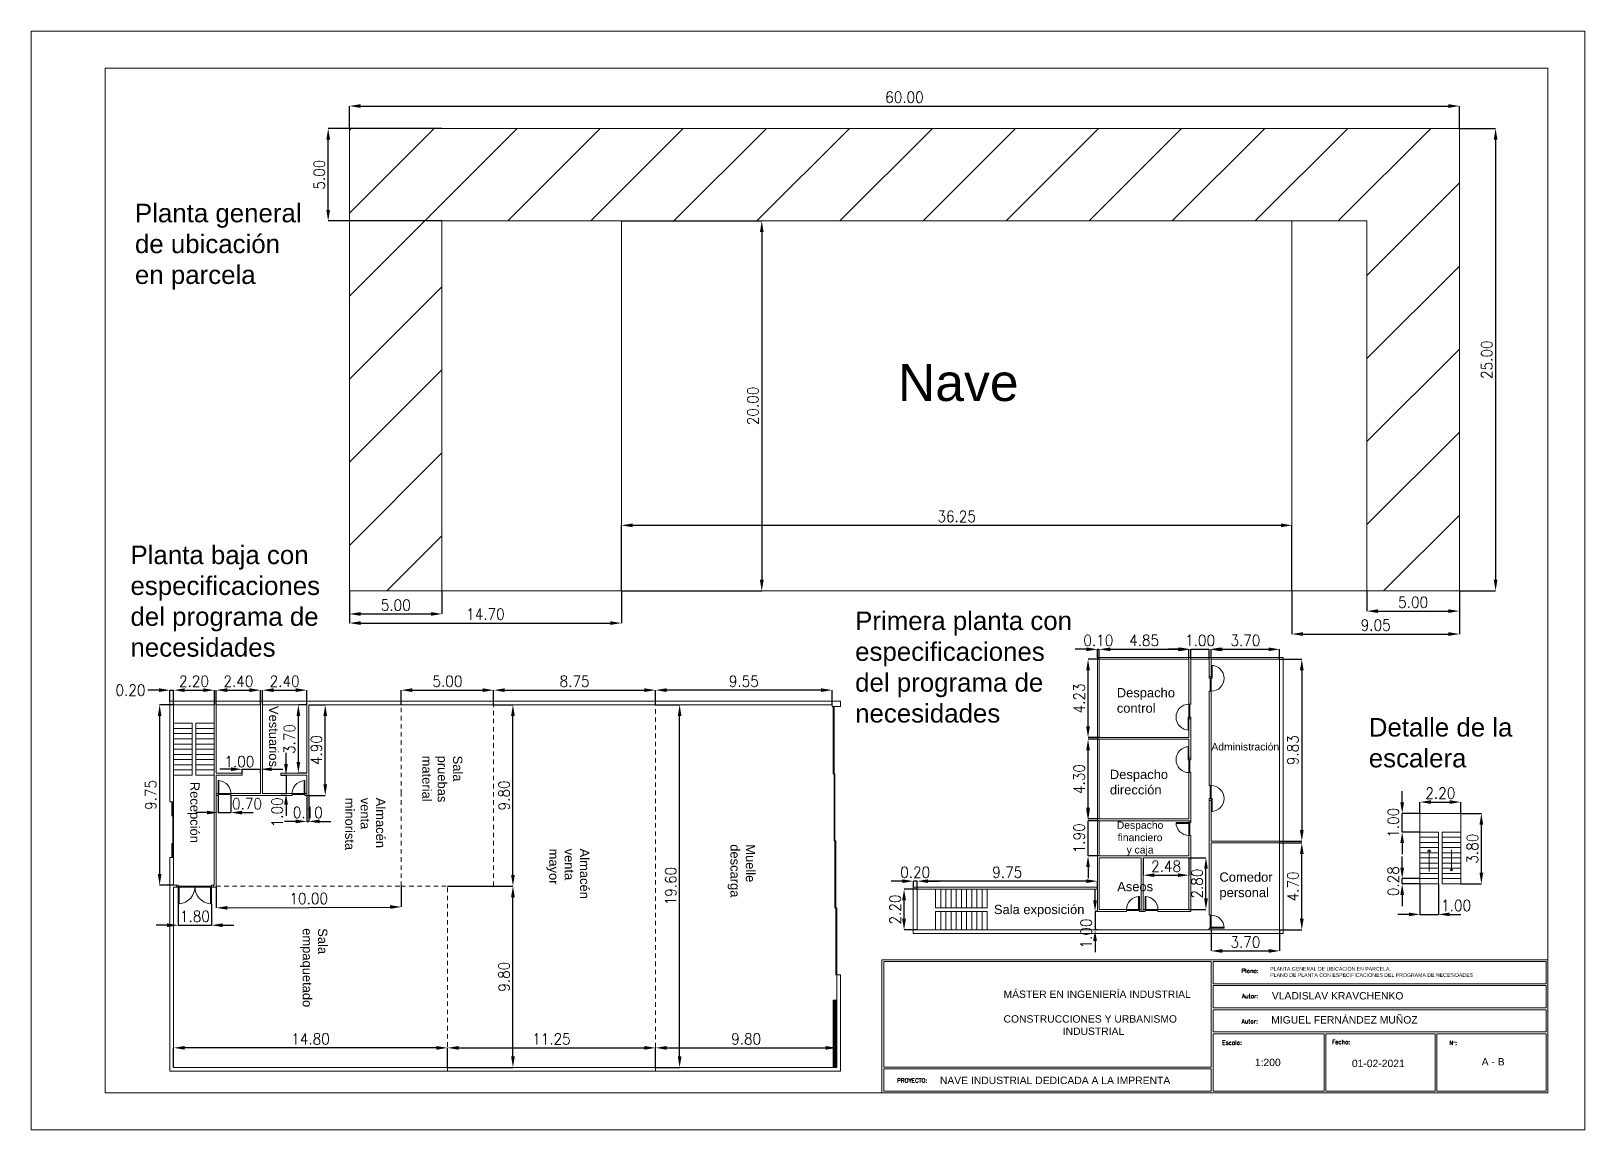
# Model space of a CAD drawing. Header units: inches. Extents: x 48 to 72981, y 3 to 49153.
# Drawn here: x 47.72 to 89.72, y 35.38 to 65.08 of the extents above; entities that cross this region are included whole.
import ezdxf

# ---------------------------------------------------------------- set-up
doc = ezdxf.new("R2010")
doc.units = ezdxf.units.IN
doc.linetypes.add('ACAD_ISO02W100', pattern=[15, 12, -3])
doc.layers.get('0').update_dxf_attribs({"lineweight": 9})
for name, color, linetype, lineweight in [('Plano1', 7, 'Continuous', 9), ('Plano1_rayas', 7, 'ACAD_ISO02W100', 9), ('VG', 7, 'Continuous', 9)]:
    doc.layers.add(name, color=color, linetype=linetype, lineweight=lineweight)
doc.styles.add('80-100', font='romans.shx', dxfattribs={"width": 0.9, "height": 0.1})
doc.styles.get("Standard").update_dxf_attribs({"font": 'arial.ttf'})
doc.dimstyles.new('Copia de 100_conlineas', dxfattribs={"dimtxt": 0.3, "dimasz": 0.3, "dimexe": 0, "dimexo": 0, "dimgap": 0.09, "dimtad": 1, "dimlfac": 2, "dimzin": 1, "dimdsep": 46, "dimtxsty": '80-100', "dimcen": 0.1, "dimclrd": 256, "dimclre": 256, "dimclrt": 256, "dimadec": 0, "dimazin": 0, "dimtfac": 1, "dimtix": 1, "dimtmove": 2, "dimatfit": 3, "dimfxl": 1, "dimtvp": 1.058824, "dimtolj": 1, "dimtzin": 1, "dimarcsym": 0})

msp = doc.modelspace()

# ---------------------------------------------------------------- texts
at = {"attachment_point": 1}
for s, width, insert, char_height in [('PLANTA GENERAL DE UBICACIÓN EN PARCELA.\\PPLANO DE PLANTA CON ESPECIFICACIONES DEL PROGRAMA DE NECESIDADES', 7.513777, (81.212, 39.7875), 0.1), ('1:200', 2.031377, (80.7956, 37.3095), 0.2), ('A - B', 2.031377, (86.9267, 37.3268), 0.2)]:
    msp.add_mtext_dynamic_manual_height_columns(s, width=width, gutter_width=1, heights=[0], dxfattribs=dict(at, insert=insert, char_height=char_height))
at = {"layer": 'Plano1', "attachment_point": 1}
for s, width, gutter_width, heights, insert, char_height in [('Planta general\\Pde ubicación\\Pen parcela', 12.4245, 1, [10.6559], (50.5252, 60.4169), 0.5), ('Nave', 3.333556, 6.25, [0], (71.149, 56.0866), 1), ('Planta baja con \\Pespecificaciones \\Pdel programa de \\Pnecesidades', 12.4245, 1, [10.6559], (50.4041, 51.1773), 0.5), ('Primera planta con \\Pespecificaciones \\Pdel programa de \\Pnecesidades', 12.4245, 1, [10.6559], (69.992, 49.3968), 0.5), ('Despacho\\Pcontrol', 1.965382, 6.25, [0], (77.0643, 47.3274), 0.25), ('Detalle de la \\Pescalera', 12.4245, 1, [10.6559], (83.8754, 46.5174), 0.5), ('Administración', 1.307266, 6.25, [0], (79.6213, 45.8408), 0.2), ('Despacho\\Pdirección', 1.968765, 6.25, [0], (76.877, 45.119), 0.25), ('\\pxqc;Despacho\\Pfinanciero\\Py caja', 2.191895, 6.25, [0], (76.5972, 43.7232), 0.2), ('Aseos', 1.605125, 6.25, [0], (77.0752, 42.0861), 0.25), ('Comedor\\Ppersonal', 1.957078, 6.25, [0], (79.8387, 42.3435), 0.25), ('Sala exposición', 3.333556, 6.25, [0], (73.7425, 41.4683), 0.25)]:
    msp.add_mtext_dynamic_manual_height_columns(s, width=width, gutter_width=gutter_width, heights=heights, dxfattribs=dict(at, insert=insert, char_height=char_height))
at = {"layer": 'Plano1', "char_height": 0.25, "attachment_point": 1, "rotation": 270}
for s, width, insert in [('Vestuarios', 2.3, (54.3996, 46.8443)), ('Sala\\Ppruebas\\Pmaterial', 2.565424, (59.3754, 45.5012)), ('Recepción', 1.75, (52.2704, 44.7927)), ('Almacén\\Pventa\\Pminorista', 2.604391, (57.2913, 44.3632)), ('Almacén\\Pventa\\Pmayor', 3.901515, (62.806, 42.9881)), ('Muelle\\Pdescarga', 4.252753, (67.2876, 43.1056)), ('Sala\\Pempaquetado', 3.070928, (55.7257, 40.8369))]:
    msp.add_mtext_dynamic_manual_height_columns(s, width=width, gutter_width=6.25, heights=[0], dxfattribs=dict(at, insert=insert))

# ---------------------------------------------------------------- blocks, each defined once
blk = doc.blocks.new('PLANTILLA')
for p, q in [((72903.71, 49199.611), (72885.71, 49199.611)), ((72885.71, 49199.611), (72885.71, 49196.011)), ((72885.76, 49196.711), (72885.76, 49199.561)), ((72885.76, 49199.561), (72894.61, 49199.561)), ((72894.61, 49199.561), (72894.61, 49198.911)), ((72894.66, 49199.561), (72903.66, 49199.561)), ((72894.66, 49198.961), (72894.66, 49199.561)), ((72903.66, 49199.561), (72903.66, 49198.961)), ((72903.71, 49196.011), (72903.71, 49199.611)), ((72894.61, 49198.911), (72894.61, 49198.261)), ((72903.66, 49198.961), (72894.66, 49198.961)), ((72894.66, 49198.911), (72903.66, 49198.911)), ((72894.66, 49198.311), (72894.66, 49198.911)), ((72903.66, 49198.911), (72903.66, 49198.311)), ((72894.61, 49198.261), (72894.61, 49197.611)), ((72903.66, 49198.311), (72894.66, 49198.311)), ((72894.66, 49198.261), (72903.66, 49198.261)), ((72894.66, 49197.661), (72894.66, 49198.261)), ((72903.66, 49198.261), (72903.66, 49197.661)), ((72894.61, 49197.611), (72894.61, 49196.711)), ((72903.66, 49197.661), (72894.66, 49197.661)), ((72894.66, 49197.611), (72897.66, 49197.611)), ((72894.66, 49197.611), (72894.66, 49196.061)), ((72897.66, 49196.061), (72897.66, 49197.611)), ((72897.71, 49197.611), (72900.66, 49197.611)), ((72897.71, 49196.061), (72897.71, 49197.611)), ((72900.66, 49196.061), (72900.66, 49197.611)), ((72900.71, 49197.611), (72903.66, 49197.611)), ((72900.71, 49196.061), (72900.71, 49197.611)), ((72903.66, 49197.611), (72903.66, 49196.061)), ((72885.76, 49196.711), (72894.61, 49196.711)), ((72885.76, 49196.061), (72885.76, 49196.661)), ((72894.61, 49196.661), (72885.76, 49196.661)), ((72894.61, 49196.661), (72894.61, 49196.061)), ((72885.71, 49196.011), (72903.71, 49196.011)), ((72894.61, 49196.061), (72885.76, 49196.061)), ((72897.66, 49196.061), (72894.66, 49196.061)), ((72900.66, 49196.061), (72897.71, 49196.061)), ((72903.66, 49196.061), (72900.71, 49196.061))]:
    blk.add_line(p, q)
at = {"layer": 'VG'}
for p, q in [((72904.71, 49224.711), (72862.71, 49224.711)), ((72862.71, 49224.711), (72862.71, 49195.011)), ((72904.71, 49195.011), (72904.71, 49224.711)), ((72864.71, 49196.011), (72864.71, 49223.711)), ((72864.71, 49223.711), (72903.71, 49223.711)), ((72903.71, 49223.711), (72903.71, 49196.011)), ((72903.71, 49196.011), (72864.71, 49196.011)), ((72862.71, 49195.011), (72904.71, 49195.011))]:
    blk.add_line(p, q, dxfattribs=at)
blk.add_lwpolyline([(72903.71, 49199.561), (72903.71, 49223.711), (72864.71, 49223.711), (72864.71, 49196.011), (72885.71, 49196.011), (72885.71, 49199.611)], dxfattribs=at)
at = {"char_height": 0.11204, "attachment_point": 1}
for s, insert in [('{\\Fsimplex8|c0;Plano:}', (72895.427, 49199.367)), ('{\\Fsimplex8|c0;Autor:}', (72895.441, 49198.685)), ('{\\Fsimplex8|c0;Autor:}', (72895.43, 49198.002)), ('{\\Fsimplex8|c0;Escala:}', (72894.907, 49197.426)), ('{\\Fsimplex8|c0;Fecha:}', (72897.875, 49197.443)), ('{\\Fsimplex8|c0;Nº:}', (72901.047, 49197.419)), ('{\\Fsimplex8|c0;PROYECTO:}', (72886.117, 49196.403))]:
    blk.add_mtext(s, dxfattribs=dict(at, insert=insert))
at = {"char_height": 0.2, "attachment_point": 1}
for s, width, insert in [('MÁSTER EN INGENIERÍA INDUSTRIAL\\P\\PCONSTRUCCIONES Y URBANISMO\\P^I^IINDUSTRIAL', 5.52485, (72888.996, 49198.778)), ('VLADISLAV KRAVCHENKO', 6.14205, (72896.248, 49198.737)), ('MIGUEL FERNÁNDEZ MUÑOZ', 6.14205, (72896.231, 49198.086)), ('01-02-2021', 2.08938, (72898.411, 49196.909)), ('NAVE INDUSTRIAL DEDICADA A LA IMPRENTA', 6.85352, (72887.276, 49196.45))]:
    blk.add_mtext_dynamic_manual_height_columns(s, width=width, gutter_width=1, heights=[0], dxfattribs=dict(at, insert=insert))
blk = doc.blocks.new('*D123')
at = {"layer": 'Plano1', "lineweight": -2, "transparency": 16777216}
for p, q in [((63.674, 49.953), (63.674, 51.726)), ((63.974, 51.726), (81.499, 51.726)), ((81.799, 49.953), (81.799, 51.726))]:
    blk.add_line(p, q, dxfattribs=at)
at = {"layer": 'Plano1', "transparency": 16777216}
for points in [[(63.974, 51.776), (63.974, 51.676), (63.674, 51.726)], [(81.499, 51.776), (81.499, 51.676), (81.799, 51.726)]]:
    blk.add_solid(points, dxfattribs=at)
at = {"layer": 'Plano1', "transparency": 16777216, "insert": (72.736, 51.966), "char_height": 0.3, "attachment_point": 5, "style": '80-100'}
blk.add_mtext('\\A1;36.25', dxfattribs=at)
blk = doc.blocks.new('*D124')
at = {"layer": 'Plano1', "lineweight": -2, "transparency": 16777216}
for p, q in [((63.674, 59.953), (67.468, 59.953)), ((67.468, 59.653), (67.468, 50.253)), ((63.674, 49.953), (67.468, 49.953))]:
    blk.add_line(p, q, dxfattribs=at)
at = {"layer": 'Plano1', "transparency": 16777216}
for points in [[(67.418, 59.653), (67.518, 59.653), (67.468, 59.953)], [(67.418, 50.253), (67.518, 50.253), (67.468, 49.953)]]:
    blk.add_solid(points, dxfattribs=at)
at = {"layer": 'Plano1', "transparency": 16777216, "insert": (67.228, 54.953), "char_height": 0.3, "attachment_point": 5, "rotation": 90, "style": '80-100'}
blk.add_mtext('\\A1;20.00', dxfattribs=at)
blk = doc.blocks.new('*D125')
at = {"layer": 'Plano1', "lineweight": -2, "transparency": 16777216}
for p, q in [((56.324, 49.953), (56.324, 49.084)), ((63.674, 49.953), (63.674, 49.084)), ((56.624, 49.084), (63.374, 49.084))]:
    blk.add_line(p, q, dxfattribs=at)
at = {"layer": 'Plano1', "transparency": 16777216}
for points in [[(56.624, 49.134), (56.624, 49.034), (56.324, 49.084)], [(63.374, 49.134), (63.374, 49.034), (63.674, 49.084)]]:
    blk.add_solid(points, dxfattribs=at)
at = {"layer": 'Plano1', "transparency": 16777216, "insert": (59.999, 49.324), "char_height": 0.3, "attachment_point": 5, "style": '80-100'}
blk.add_mtext('\\A1;14.70', dxfattribs=at)
blk = doc.blocks.new('*D126')
at = {"layer": 'Plano1', "lineweight": -2, "transparency": 16777216}
for p, q in [((81.799, 49.953), (81.799, 48.788)), ((86.324, 49.953), (86.324, 48.788)), ((82.099, 48.788), (86.024, 48.788))]:
    blk.add_line(p, q, dxfattribs=at)
at = {"layer": 'Plano1', "transparency": 16777216}
for points in [[(82.099, 48.838), (82.099, 48.738), (81.799, 48.788)], [(86.024, 48.838), (86.024, 48.738), (86.324, 48.788)]]:
    blk.add_solid(points, dxfattribs=at)
at = {"layer": 'Plano1', "transparency": 16777216, "insert": (84.061, 49.028), "char_height": 0.3, "attachment_point": 5, "style": '80-100'}
blk.add_mtext('\\A1;9.05', dxfattribs=at)
blk = doc.blocks.new('*D127')
at = {"layer": 'Plano1', "lineweight": -2, "transparency": 16777216}
for p, q in [((56.324, 62.453), (56.324, 63.059)), ((56.624, 63.059), (86.024, 63.059)), ((86.324, 62.453), (86.324, 63.059))]:
    blk.add_line(p, q, dxfattribs=at)
at = {"layer": 'Plano1', "transparency": 16777216}
for points in [[(56.624, 63.109), (56.624, 63.009), (56.324, 63.059)], [(86.024, 63.109), (86.024, 63.009), (86.324, 63.059)]]:
    blk.add_solid(points, dxfattribs=at)
at = {"layer": 'Plano1', "transparency": 16777216, "insert": (71.324, 63.299), "char_height": 0.3, "attachment_point": 5, "style": '80-100'}
blk.add_mtext('\\A1;60.00', dxfattribs=at)
blk = doc.blocks.new('*D128')
at = {"layer": 'Plano1', "lineweight": -2, "transparency": 16777216}
for p, q in [((86.324, 62.453), (87.303, 62.453)), ((87.303, 62.153), (87.303, 50.253)), ((86.324, 49.953), (87.303, 49.953))]:
    blk.add_line(p, q, dxfattribs=at)
at = {"layer": 'Plano1', "transparency": 16777216}
for points in [[(87.253, 62.153), (87.353, 62.153), (87.303, 62.453)], [(87.253, 50.253), (87.353, 50.253), (87.303, 49.953)]]:
    blk.add_solid(points, dxfattribs=at)
at = {"layer": 'Plano1', "transparency": 16777216, "insert": (87.063, 56.203), "char_height": 0.3, "attachment_point": 5, "rotation": 90, "style": '80-100'}
blk.add_mtext('\\A1;25.00', dxfattribs=at)
blk = doc.blocks.new('*D129')
at = {"layer": 'Plano1', "lineweight": -2, "transparency": 16777216}
for p, q in [((58.824, 62.453), (55.748, 62.453)), ((55.748, 60.253), (55.748, 62.153)), ((58.824, 59.953), (55.748, 59.953))]:
    blk.add_line(p, q, dxfattribs=at)
at = {"layer": 'Plano1', "transparency": 16777216}
for points in [[(55.698, 62.153), (55.798, 62.153), (55.748, 62.453)], [(55.698, 60.253), (55.798, 60.253), (55.748, 59.953)]]:
    blk.add_solid(points, dxfattribs=at)
at = {"layer": 'Plano1', "transparency": 16777216, "insert": (55.508, 61.203), "char_height": 0.3, "attachment_point": 5, "rotation": 90, "style": '80-100'}
blk.add_mtext('\\A1;5.00', dxfattribs=at)
blk = doc.blocks.new('*D130')
at = {"layer": 'Plano1', "lineweight": -2, "transparency": 16777216}
for p, q in [((56.324, 49.953), (56.324, 49.331)), ((58.824, 49.953), (58.824, 49.331)), ((56.624, 49.331), (58.524, 49.331))]:
    blk.add_line(p, q, dxfattribs=at)
at = {"layer": 'Plano1', "transparency": 16777216}
for points in [[(56.624, 49.381), (56.624, 49.281), (56.324, 49.331)], [(58.524, 49.381), (58.524, 49.281), (58.824, 49.331)]]:
    blk.add_solid(points, dxfattribs=at)
at = {"layer": 'Plano1', "transparency": 16777216, "insert": (57.574, 49.571), "char_height": 0.3, "attachment_point": 5, "style": '80-100'}
blk.add_mtext('\\A1;5.00', dxfattribs=at)
blk = doc.blocks.new('*D131')
at = {"layer": 'Plano1', "lineweight": -2, "transparency": 16777216}
for p, q in [((83.824, 49.953), (83.824, 49.407)), ((86.324, 49.953), (86.324, 49.407)), ((84.124, 49.407), (86.024, 49.407))]:
    blk.add_line(p, q, dxfattribs=at)
at = {"layer": 'Plano1', "transparency": 16777216}
for points in [[(84.124, 49.457), (84.124, 49.357), (83.824, 49.407)], [(86.024, 49.457), (86.024, 49.357), (86.324, 49.407)]]:
    blk.add_solid(points, dxfattribs=at)
at = {"layer": 'Plano1', "transparency": 16777216, "insert": (85.074, 49.647), "char_height": 0.3, "attachment_point": 5, "style": '80-100'}
blk.add_mtext('\\A1;5.00', dxfattribs=at)
blk = doc.blocks.new('*D132')
at = {"layer": 'Plano1', "lineweight": -2, "transparency": 16777216}
for p, q in [((52.721, 46.875), (52.721, 47.271)), ((53.021, 47.271), (53.621, 47.271)), ((53.921, 46.875), (53.921, 47.271))]:
    blk.add_line(p, q, dxfattribs=at)
at = {"layer": 'Plano1', "transparency": 16777216}
for points in [[(53.021, 47.321), (53.021, 47.221), (52.721, 47.271)], [(53.621, 47.321), (53.621, 47.221), (53.921, 47.271)]]:
    blk.add_solid(points, dxfattribs=at)
at = {"layer": 'Plano1', "transparency": 16777216, "insert": (53.321, 47.511), "char_height": 0.3, "attachment_point": 5, "style": '80-100'}
blk.add_mtext('\\A1;2.40', dxfattribs=at)
blk = doc.blocks.new('*D133')
at = {"layer": 'Plano1', "lineweight": -2, "transparency": 16777216}
for p, q in [((55.171, 46.875), (54.942, 46.875)), ((54.942, 45.325), (54.942, 46.575)), ((55.171, 45.025), (54.942, 45.025))]:
    blk.add_line(p, q, dxfattribs=at)
at = {"layer": 'Plano1', "transparency": 16777216}
for points in [[(54.892, 46.575), (54.992, 46.575), (54.942, 46.875)], [(54.892, 45.325), (54.992, 45.325), (54.942, 45.025)]]:
    blk.add_solid(points, dxfattribs=at)
at = {"layer": 'Plano1', "transparency": 16777216, "insert": (54.702, 45.95), "char_height": 0.3, "attachment_point": 5, "rotation": 90, "style": '80-100'}
blk.add_mtext('\\A1;3.70', dxfattribs=at)
blk = doc.blocks.new('*D134')
at = {"layer": 'Plano1', "lineweight": -2, "transparency": 16777216}
for p, q in [((55.221, 46.875), (55.669, 46.875)), ((55.669, 44.725), (55.669, 46.575)), ((55.221, 44.425), (55.669, 44.425))]:
    blk.add_line(p, q, dxfattribs=at)
at = {"layer": 'Plano1', "transparency": 16777216}
for points in [[(55.619, 46.575), (55.719, 46.575), (55.669, 46.875)], [(55.619, 44.725), (55.719, 44.725), (55.669, 44.425)]]:
    blk.add_solid(points, dxfattribs=at)
at = {"layer": 'Plano1', "transparency": 16777216, "insert": (55.429, 45.65), "char_height": 0.3, "attachment_point": 5, "rotation": 90, "style": '80-100'}
blk.add_mtext('\\A1;4.90', dxfattribs=at)
blk = doc.blocks.new('*D135')
at = {"layer": 'Plano1', "lineweight": -2, "transparency": 16777216}
for p, q in [((53.121, 45.134), (52.821, 45.134)), ((53.421, 45.025), (53.421, 45.134)), ((53.421, 45.134), (53.921, 45.134)), ((53.921, 45.025), (53.921, 45.134)), ((54.221, 45.134), (54.521, 45.134))]:
    blk.add_line(p, q, dxfattribs=at)
at = {"layer": 'Plano1', "transparency": 16777216}
for points in [[(53.121, 45.184), (53.121, 45.084), (53.421, 45.134)], [(54.221, 45.184), (54.221, 45.084), (53.921, 45.134)]]:
    blk.add_solid(points, dxfattribs=at)
at = {"layer": 'Plano1', "transparency": 16777216, "insert": (53.347, 45.339), "char_height": 0.3, "attachment_point": 5, "style": '80-100'}
blk.add_mtext('\\A1;1.00', dxfattribs=at)
blk = doc.blocks.new('*D136')
at = {"layer": 'Plano1', "lineweight": -2, "transparency": 16777216}
for p, q in [((52.771, 44.425), (52.771, 43.962)), ((53.121, 44.425), (53.121, 43.962)), ((52.471, 43.962), (52.171, 43.962)), ((52.771, 43.962), (53.121, 43.962)), ((53.421, 43.962), (53.721, 43.962))]:
    blk.add_line(p, q, dxfattribs=at)
at = {"layer": 'Plano1', "transparency": 16777216}
for points in [[(52.471, 44.012), (52.471, 43.912), (52.771, 43.962)], [(53.421, 44.012), (53.421, 43.912), (53.121, 43.962)]]:
    blk.add_solid(points, dxfattribs=at)
at = {"layer": 'Plano1', "transparency": 16777216, "insert": (53.554, 44.202), "char_height": 0.3, "attachment_point": 5, "style": '80-100'}
blk.add_mtext('\\A1;0.70', dxfattribs=at)
blk = doc.blocks.new('*D137')
at = {"layer": 'Plano1', "lineweight": -2, "transparency": 16777216}
for p, q in [((54.609, 45.275), (54.609, 45.575)), ((54.471, 44.975), (54.609, 44.975)), ((54.609, 44.975), (54.609, 44.475)), ((54.471, 44.475), (54.609, 44.475)), ((54.609, 44.175), (54.609, 43.875))]:
    blk.add_line(p, q, dxfattribs=at)
at = {"layer": 'Plano1', "transparency": 16777216}
for points in [[(54.559, 45.275), (54.659, 45.275), (54.609, 44.975)], [(54.559, 44.175), (54.659, 44.175), (54.609, 44.475)]]:
    blk.add_solid(points, dxfattribs=at)
at = {"layer": 'Plano1', "transparency": 16777216, "insert": (54.369, 43.969), "char_height": 0.3, "attachment_point": 5, "rotation": 90, "style": '80-100'}
blk.add_mtext('\\A1;1.00', dxfattribs=at)
blk = doc.blocks.new('*D138')
at = {"layer": 'Plano1', "lineweight": -2, "transparency": 16777216}
for p, q in [((51.571, 46.875), (51.193, 46.875)), ((51.193, 46.575), (51.193, 42.3)), ((51.571, 42), (51.193, 42))]:
    blk.add_line(p, q, dxfattribs=at)
at = {"layer": 'Plano1', "transparency": 16777216}
for points in [[(51.143, 46.575), (51.243, 46.575), (51.193, 46.875)], [(51.143, 42.3), (51.243, 42.3), (51.193, 42)]]:
    blk.add_solid(points, dxfattribs=at)
at = {"layer": 'Plano1', "transparency": 16777216, "insert": (50.953, 44.438), "char_height": 0.3, "attachment_point": 5, "rotation": 90, "style": '80-100'}
blk.add_mtext('\\A1;9.75', dxfattribs=at)
blk = doc.blocks.new('*D139')
at = {"layer": 'Plano1', "lineweight": -2, "transparency": 16777216}
for p, q in [((51.571, 46.875), (51.571, 47.271)), ((51.871, 47.271), (52.371, 47.271)), ((52.671, 46.875), (52.671, 47.271))]:
    blk.add_line(p, q, dxfattribs=at)
at = {"layer": 'Plano1', "transparency": 16777216}
for points in [[(51.871, 47.321), (51.871, 47.221), (51.571, 47.271)], [(52.371, 47.321), (52.371, 47.221), (52.671, 47.271)]]:
    blk.add_solid(points, dxfattribs=at)
at = {"layer": 'Plano1', "transparency": 16777216, "insert": (52.121, 47.511), "char_height": 0.3, "attachment_point": 5, "style": '80-100'}
blk.add_mtext('\\A1;2.20', dxfattribs=at)
blk = doc.blocks.new('*D140')
at = {"layer": 'Plano1', "lineweight": -2, "transparency": 16777216}
for p, q in [((53.971, 46.875), (53.971, 47.271)), ((54.271, 47.271), (54.871, 47.271)), ((55.171, 46.875), (55.171, 47.271))]:
    blk.add_line(p, q, dxfattribs=at)
at = {"layer": 'Plano1', "transparency": 16777216}
for points in [[(54.271, 47.321), (54.271, 47.221), (53.971, 47.271)], [(54.871, 47.321), (54.871, 47.221), (55.171, 47.271)]]:
    blk.add_solid(points, dxfattribs=at)
at = {"layer": 'Plano1', "transparency": 16777216, "insert": (54.571, 47.511), "char_height": 0.3, "attachment_point": 5, "style": '80-100'}
blk.add_mtext('\\A1;2.40', dxfattribs=at)
blk = doc.blocks.new('*D141')
at = {"layer": 'Plano1', "lineweight": -2, "transparency": 16777216}
for p, q in [((51.696, 41.5), (51.696, 40.918)), ((52.596, 41.5), (52.596, 40.918)), ((51.396, 40.918), (51.096, 40.918)), ((51.696, 40.918), (52.596, 40.918)), ((52.896, 40.918), (53.196, 40.918))]:
    blk.add_line(p, q, dxfattribs=at)
at = {"layer": 'Plano1', "transparency": 16777216}
for points in [[(51.396, 40.968), (51.396, 40.868), (51.696, 40.918)], [(52.896, 40.968), (52.896, 40.868), (52.596, 40.918)]]:
    blk.add_solid(points, dxfattribs=at)
at = {"layer": 'Plano1', "transparency": 16777216, "insert": (52.146, 41.158), "char_height": 0.3, "attachment_point": 5, "style": '80-100'}
blk.add_mtext('\\A1;1.80', dxfattribs=at)
blk = doc.blocks.new('*D142')
at = {"layer": 'Plano1', "lineweight": -2, "transparency": 16777216}
for p, q in [((60.221, 46.875), (60.742, 46.875)), ((60.742, 42.275), (60.742, 46.575)), ((60.221, 41.975), (60.742, 41.975))]:
    blk.add_line(p, q, dxfattribs=at)
at = {"layer": 'Plano1', "transparency": 16777216}
for points in [[(60.692, 46.575), (60.792, 46.575), (60.742, 46.875)], [(60.692, 42.275), (60.792, 42.275), (60.742, 41.975)]]:
    blk.add_solid(points, dxfattribs=at)
at = {"layer": 'Plano1', "transparency": 16777216, "insert": (60.502, 44.425), "char_height": 0.3, "attachment_point": 5, "rotation": 90, "style": '80-100'}
blk.add_mtext('\\A1;9.80', dxfattribs=at)
blk = doc.blocks.new('*D143')
at = {"layer": 'Plano1', "lineweight": -2, "transparency": 16777216}
for p, q in [((52.721, 41.95), (52.724, 41.387)), ((57.721, 41.975), (57.724, 41.412)), ((53.024, 41.388), (57.424, 41.41))]:
    blk.add_line(p, q, dxfattribs=at)
at = {"layer": 'Plano1', "transparency": 16777216}
for points in [[(53.023, 41.438), (53.024, 41.338), (52.724, 41.387)], [(57.423, 41.46), (57.424, 41.36), (57.724, 41.412)]]:
    blk.add_solid(points, dxfattribs=at)
at = {"layer": 'Plano1', "transparency": 16777216, "insert": (55.222, 41.639), "char_height": 0.3, "attachment_point": 5, "rotation": 0.2865, "style": '80-100'}
blk.add_mtext('\\A1;10.00', dxfattribs=at)
blk = doc.blocks.new('*D144')
at = {"layer": 'Plano1', "lineweight": -2, "transparency": 16777216}
for p, q in [((57.721, 46.875), (57.721, 47.271)), ((58.021, 47.271), (59.921, 47.271)), ((60.221, 46.875), (60.221, 47.271))]:
    blk.add_line(p, q, dxfattribs=at)
at = {"layer": 'Plano1', "transparency": 16777216}
for points in [[(58.021, 47.321), (58.021, 47.221), (57.721, 47.271)], [(59.921, 47.321), (59.921, 47.221), (60.221, 47.271)]]:
    blk.add_solid(points, dxfattribs=at)
at = {"layer": 'Plano1', "transparency": 16777216, "insert": (58.971, 47.511), "char_height": 0.3, "attachment_point": 5, "style": '80-100'}
blk.add_mtext('\\A1;5.00', dxfattribs=at)
blk = doc.blocks.new('*D145')
at = {"layer": 'Plano1', "lineweight": -2, "transparency": 16777216}
for p, q in [((58.971, 41.975), (60.742, 41.975)), ((60.742, 37.375), (60.742, 41.675)), ((58.971, 37.075), (60.742, 37.075))]:
    blk.add_line(p, q, dxfattribs=at)
at = {"layer": 'Plano1', "transparency": 16777216}
for points in [[(60.692, 41.675), (60.792, 41.675), (60.742, 41.975)], [(60.692, 37.375), (60.792, 37.375), (60.742, 37.075)]]:
    blk.add_solid(points, dxfattribs=at)
at = {"layer": 'Plano1', "transparency": 16777216, "insert": (60.502, 39.525), "char_height": 0.3, "attachment_point": 5, "rotation": 90, "style": '80-100'}
blk.add_mtext('\\A1;9.80', dxfattribs=at)
blk = doc.blocks.new('*D146')
at = {"layer": 'Plano1', "lineweight": -2, "transparency": 16777216}
for p, q in [((51.571, 37.075), (51.571, 37.603)), ((58.671, 37.603), (51.871, 37.603)), ((58.971, 37.075), (58.971, 37.603))]:
    blk.add_line(p, q, dxfattribs=at)
at = {"layer": 'Plano1', "transparency": 16777216}
for points in [[(51.871, 37.653), (51.871, 37.553), (51.571, 37.603)], [(58.671, 37.653), (58.671, 37.553), (58.971, 37.603)]]:
    blk.add_solid(points, dxfattribs=at)
at = {"layer": 'Plano1', "transparency": 16777216, "insert": (55.271, 37.843), "char_height": 0.3, "attachment_point": 5, "style": '80-100'}
blk.add_mtext('\\A1;14.80', dxfattribs=at)
blk = doc.blocks.new('*D147')
at = {"layer": 'Plano1', "lineweight": -2, "transparency": 16777216}
for p, q in [((58.971, 37.075), (58.971, 37.603)), ((59.271, 37.603), (64.296, 37.603)), ((64.596, 37.075), (64.596, 37.603))]:
    blk.add_line(p, q, dxfattribs=at)
at = {"layer": 'Plano1', "transparency": 16777216}
for points in [[(59.271, 37.653), (59.271, 37.553), (58.971, 37.603)], [(64.296, 37.653), (64.296, 37.553), (64.596, 37.603)]]:
    blk.add_solid(points, dxfattribs=at)
at = {"layer": 'Plano1', "transparency": 16777216, "insert": (61.783, 37.843), "char_height": 0.3, "attachment_point": 5, "style": '80-100'}
blk.add_mtext('\\A1;11.25', dxfattribs=at)
blk = doc.blocks.new('*D148')
at = {"layer": 'Plano1', "lineweight": -2, "transparency": 16777216}
for p, q in [((64.596, 37.075), (64.596, 37.603)), ((64.896, 37.603), (69.196, 37.603)), ((69.496, 37.075), (69.496, 37.603))]:
    blk.add_line(p, q, dxfattribs=at)
at = {"layer": 'Plano1', "transparency": 16777216}
for points in [[(64.896, 37.653), (64.896, 37.553), (64.596, 37.603)], [(69.196, 37.653), (69.196, 37.553), (69.496, 37.603)]]:
    blk.add_solid(points, dxfattribs=at)
at = {"layer": 'Plano1', "transparency": 16777216, "insert": (67.046, 37.843), "char_height": 0.3, "attachment_point": 5, "style": '80-100'}
blk.add_mtext('\\A1;9.80', dxfattribs=at)
blk = doc.blocks.new('*D149')
at = {"layer": 'Plano1', "lineweight": -2, "transparency": 16777216}
for p, q in [((64.596, 46.875), (65.248, 46.875)), ((65.248, 37.375), (65.248, 46.575)), ((64.596, 37.075), (65.248, 37.075))]:
    blk.add_line(p, q, dxfattribs=at)
at = {"layer": 'Plano1', "transparency": 16777216}
for points in [[(65.198, 46.575), (65.298, 46.575), (65.248, 46.875)], [(65.198, 37.375), (65.298, 37.375), (65.248, 37.075)]]:
    blk.add_solid(points, dxfattribs=at)
at = {"layer": 'Plano1', "transparency": 16777216, "insert": (65.008, 41.975), "char_height": 0.3, "attachment_point": 5, "rotation": 90, "style": '80-100'}
blk.add_mtext('\\A1;19.60', dxfattribs=at)
blk = doc.blocks.new('*D150')
at = {"layer": 'Plano1', "lineweight": -2, "transparency": 16777216}
for p, q in [((60.221, 46.875), (60.221, 47.271)), ((60.521, 47.271), (64.296, 47.271)), ((64.596, 46.875), (64.596, 47.271))]:
    blk.add_line(p, q, dxfattribs=at)
at = {"layer": 'Plano1', "transparency": 16777216}
for points in [[(60.521, 47.321), (60.521, 47.221), (60.221, 47.271)], [(64.296, 47.321), (64.296, 47.221), (64.596, 47.271)]]:
    blk.add_solid(points, dxfattribs=at)
at = {"layer": 'Plano1', "transparency": 16777216, "insert": (62.408, 47.511), "char_height": 0.3, "attachment_point": 5, "style": '80-100'}
blk.add_mtext('\\A1;8.75', dxfattribs=at)
blk = doc.blocks.new('*D151')
at = {"layer": 'Plano1', "lineweight": -2, "transparency": 16777216}
for p, q in [((64.596, 46.875), (64.596, 47.271)), ((69.071, 47.271), (64.896, 47.271)), ((69.371, 46.875), (69.371, 47.271))]:
    blk.add_line(p, q, dxfattribs=at)
at = {"layer": 'Plano1', "transparency": 16777216}
for points in [[(64.896, 47.321), (64.896, 47.221), (64.596, 47.271)], [(69.071, 47.321), (69.071, 47.221), (69.371, 47.271)]]:
    blk.add_solid(points, dxfattribs=at)
at = {"layer": 'Plano1', "transparency": 16777216, "insert": (66.983, 47.511), "char_height": 0.3, "attachment_point": 5, "style": '80-100'}
blk.add_mtext('\\A1;9.55', dxfattribs=at)
blk = doc.blocks.new('*D152')
at = {"layer": 'Plano1', "lineweight": -2, "transparency": 16777216}
for p, q in [((85.259, 43.937), (85.259, 44.247)), ((85.559, 44.247), (86.059, 44.247)), ((86.359, 43.937), (86.359, 44.247))]:
    blk.add_line(p, q, dxfattribs=at)
at = {"layer": 'Plano1', "transparency": 16777216}
for points in [[(85.559, 44.297), (85.559, 44.197), (85.259, 44.247)], [(86.059, 44.297), (86.059, 44.197), (86.359, 44.247)]]:
    blk.add_solid(points, dxfattribs=at)
at = {"layer": 'Plano1', "transparency": 16777216, "insert": (85.809, 44.487), "char_height": 0.3, "attachment_point": 5, "style": '80-100'}
blk.add_mtext('\\A1;2.20', dxfattribs=at)
blk = doc.blocks.new('*D153')
at = {"layer": 'Plano1', "lineweight": -2, "transparency": 16777216}
for p, q in [((85.259, 42.037), (85.259, 41.211)), ((85.759, 42.037), (85.759, 41.211)), ((84.959, 41.211), (84.659, 41.211)), ((85.259, 41.211), (85.759, 41.211)), ((86.059, 41.211), (86.359, 41.211))]:
    blk.add_line(p, q, dxfattribs=at)
at = {"layer": 'Plano1', "transparency": 16777216}
for points in [[(84.959, 41.261), (84.959, 41.161), (85.259, 41.211)], [(86.059, 41.261), (86.059, 41.161), (85.759, 41.211)]]:
    blk.add_solid(points, dxfattribs=at)
at = {"layer": 'Plano1', "transparency": 16777216, "insert": (86.236, 41.451), "char_height": 0.3, "attachment_point": 5, "style": '80-100'}
blk.add_mtext('\\A1;1.00', dxfattribs=at)
blk = doc.blocks.new('*D154')
at = {"layer": 'Plano1', "lineweight": -2, "transparency": 16777216}
for p, q in [((84.778, 44.237), (84.778, 44.537)), ((85.259, 43.937), (84.778, 43.937)), ((84.778, 43.437), (84.778, 43.937)), ((85.259, 43.437), (84.778, 43.437)), ((84.778, 43.137), (84.778, 42.837))]:
    blk.add_line(p, q, dxfattribs=at)
at = {"layer": 'Plano1', "transparency": 16777216}
for points in [[(84.728, 44.237), (84.828, 44.237), (84.778, 43.937)], [(84.728, 43.137), (84.828, 43.137), (84.778, 43.437)]]:
    blk.add_solid(points, dxfattribs=at)
at = {"layer": 'Plano1', "transparency": 16777216, "insert": (84.538, 43.687), "char_height": 0.3, "attachment_point": 5, "rotation": 90, "style": '80-100'}
blk.add_mtext('\\A1;1.00', dxfattribs=at)
blk = doc.blocks.new('*D155')
at = {"layer": 'Plano1', "lineweight": -2, "transparency": 16777216}
for p, q in [((86.359, 43.937), (86.918, 43.937)), ((86.918, 42.337), (86.918, 43.637)), ((86.359, 42.037), (86.918, 42.037))]:
    blk.add_line(p, q, dxfattribs=at)
at = {"layer": 'Plano1', "transparency": 16777216}
for points in [[(86.868, 43.637), (86.968, 43.637), (86.918, 43.937)], [(86.868, 42.337), (86.968, 42.337), (86.918, 42.037)]]:
    blk.add_solid(points, dxfattribs=at)
at = {"layer": 'Plano1', "transparency": 16777216, "insert": (86.678, 42.987), "char_height": 0.3, "attachment_point": 5, "rotation": 90, "style": '80-100'}
blk.add_mtext('\\A1;3.80', dxfattribs=at)
blk = doc.blocks.new('*D156')
at = {"layer": 'Plano1', "lineweight": -2, "transparency": 16777216}
for p, q in [((84.778, 42.477), (84.778, 42.777)), ((85.259, 42.177), (84.778, 42.177)), ((84.778, 42.037), (84.778, 42.177)), ((85.259, 42.037), (84.778, 42.037)), ((84.778, 41.737), (84.778, 41.437))]:
    blk.add_line(p, q, dxfattribs=at)
at = {"layer": 'Plano1', "transparency": 16777216}
for points in [[(84.728, 42.477), (84.828, 42.477), (84.778, 42.177)], [(84.728, 41.737), (84.828, 41.737), (84.778, 42.037)]]:
    blk.add_solid(points, dxfattribs=at)
at = {"layer": 'Plano1', "transparency": 16777216, "insert": (84.538, 42.107), "char_height": 0.3, "attachment_point": 5, "rotation": 90, "style": '80-100'}
blk.add_mtext('\\A1;0.28', dxfattribs=at)
blk = doc.blocks.new('*D157')
at = {"layer": 'Plano1', "lineweight": -2, "transparency": 16777216}
for p, q in [((76.59, 48.105), (76.59, 48.375)), ((76.89, 48.375), (78.715, 48.375)), ((79.015, 48.105), (79.015, 48.375))]:
    blk.add_line(p, q, dxfattribs=at)
at = {"layer": 'Plano1', "transparency": 16777216}
for points in [[(76.89, 48.425), (76.89, 48.325), (76.59, 48.375)], [(78.715, 48.425), (78.715, 48.325), (79.015, 48.375)]]:
    blk.add_solid(points, dxfattribs=at)
at = {"layer": 'Plano1', "transparency": 16777216, "insert": (77.802, 48.615), "char_height": 0.3, "attachment_point": 5, "style": '80-100'}
blk.add_mtext('\\A1;4.85', dxfattribs=at)
blk = doc.blocks.new('*D158')
at = {"layer": 'Plano1', "lineweight": -2, "transparency": 16777216}
for p, q in [((78.765, 48.375), (78.465, 48.375)), ((79.065, 48.105), (79.065, 48.375)), ((79.065, 48.375), (79.565, 48.375)), ((79.565, 48.105), (79.565, 48.375)), ((79.865, 48.375), (80.165, 48.375))]:
    blk.add_line(p, q, dxfattribs=at)
at = {"layer": 'Plano1', "transparency": 16777216}
for points in [[(78.765, 48.425), (78.765, 48.325), (79.065, 48.375)], [(79.865, 48.425), (79.865, 48.325), (79.565, 48.375)]]:
    blk.add_solid(points, dxfattribs=at)
at = {"layer": 'Plano1', "transparency": 16777216, "insert": (79.315, 48.615), "char_height": 0.3, "attachment_point": 5, "style": '80-100'}
blk.add_mtext('\\A1;1.00', dxfattribs=at)
blk = doc.blocks.new('*D159')
at = {"layer": 'Plano1', "lineweight": -2, "transparency": 16777216}
for p, q in [((79.615, 48.105), (79.615, 48.375)), ((79.915, 48.375), (81.165, 48.375)), ((81.465, 48.105), (81.465, 48.375))]:
    blk.add_line(p, q, dxfattribs=at)
at = {"layer": 'Plano1', "transparency": 16777216}
for points in [[(79.915, 48.425), (79.915, 48.325), (79.615, 48.375)], [(81.165, 48.425), (81.165, 48.325), (81.465, 48.375)]]:
    blk.add_solid(points, dxfattribs=at)
at = {"layer": 'Plano1', "transparency": 16777216, "insert": (80.54, 48.615), "char_height": 0.3, "attachment_point": 5, "style": '80-100'}
blk.add_mtext('\\A1;3.70', dxfattribs=at)
blk = doc.blocks.new('*D160')
at = {"layer": 'Plano1', "lineweight": -2, "transparency": 16777216}
for p, q in [((76.59, 48.105), (76.287, 48.105)), ((76.287, 46.292), (76.287, 47.805)), ((76.59, 45.992), (76.287, 45.992))]:
    blk.add_line(p, q, dxfattribs=at)
at = {"layer": 'Plano1', "transparency": 16777216}
for points in [[(76.237, 47.805), (76.337, 47.805), (76.287, 48.105)], [(76.237, 46.292), (76.337, 46.292), (76.287, 45.992)]]:
    blk.add_solid(points, dxfattribs=at)
at = {"layer": 'Plano1', "transparency": 16777216, "insert": (76.047, 47.048), "char_height": 0.3, "attachment_point": 5, "rotation": 90, "style": '80-100'}
blk.add_mtext('\\A1;4.23', dxfattribs=at)
blk = doc.blocks.new('*D161')
at = {"layer": 'Plano1', "lineweight": -2, "transparency": 16777216}
for p, q in [((76.59, 45.942), (76.287, 45.942)), ((76.287, 44.092), (76.287, 45.642)), ((76.59, 43.792), (76.287, 43.792))]:
    blk.add_line(p, q, dxfattribs=at)
at = {"layer": 'Plano1', "transparency": 16777216}
for points in [[(76.237, 45.642), (76.337, 45.642), (76.287, 45.942)], [(76.237, 44.092), (76.337, 44.092), (76.287, 43.792)]]:
    blk.add_solid(points, dxfattribs=at)
at = {"layer": 'Plano1', "transparency": 16777216, "insert": (76.047, 44.867), "char_height": 0.3, "attachment_point": 5, "rotation": 90, "style": '80-100'}
blk.add_mtext('\\A1;4.30', dxfattribs=at)
blk = doc.blocks.new('*D162')
at = {"layer": 'Plano1', "lineweight": -2, "transparency": 16777216}
for p, q in [((76.287, 44.042), (76.287, 44.342)), ((76.59, 43.742), (76.287, 43.742)), ((76.287, 42.792), (76.287, 43.742)), ((76.59, 42.792), (76.287, 42.792)), ((76.287, 42.492), (76.287, 42.192))]:
    blk.add_line(p, q, dxfattribs=at)
at = {"layer": 'Plano1', "transparency": 16777216}
for points in [[(76.237, 44.042), (76.337, 44.042), (76.287, 43.742)], [(76.237, 42.492), (76.337, 42.492), (76.287, 42.792)]]:
    blk.add_solid(points, dxfattribs=at)
at = {"layer": 'Plano1', "transparency": 16777216, "insert": (76.047, 43.267), "char_height": 0.3, "attachment_point": 5, "rotation": 90, "style": '80-100'}
blk.add_mtext('\\A1;1.90', dxfattribs=at)
blk = doc.blocks.new('*D163')
at = {"layer": 'Plano1', "lineweight": -2, "transparency": 16777216}
for p, q in [((81.465, 48.105), (82.065, 48.105)), ((82.065, 47.805), (82.065, 43.492)), ((81.465, 43.192), (82.065, 43.192))]:
    blk.add_line(p, q, dxfattribs=at)
at = {"layer": 'Plano1', "transparency": 16777216}
for points in [[(82.015, 47.805), (82.115, 47.805), (82.065, 48.105)], [(82.015, 43.492), (82.115, 43.492), (82.065, 43.192)]]:
    blk.add_solid(points, dxfattribs=at)
at = {"layer": 'Plano1', "transparency": 16777216, "insert": (81.825, 45.648), "char_height": 0.3, "attachment_point": 5, "rotation": 90, "style": '80-100'}
blk.add_mtext('\\A1;9.83', dxfattribs=at)
blk = doc.blocks.new('*D164')
at = {"layer": 'Plano1', "lineweight": -2, "transparency": 16777216}
for p, q in [((81.465, 43.142), (82.065, 43.142)), ((82.065, 41.092), (82.065, 42.842)), ((81.465, 40.792), (82.065, 40.792))]:
    blk.add_line(p, q, dxfattribs=at)
at = {"layer": 'Plano1', "transparency": 16777216}
for points in [[(82.015, 42.842), (82.115, 42.842), (82.065, 43.142)], [(82.015, 41.092), (82.115, 41.092), (82.065, 40.792)]]:
    blk.add_solid(points, dxfattribs=at)
at = {"layer": 'Plano1', "transparency": 16777216, "insert": (81.825, 41.967), "char_height": 0.3, "attachment_point": 5, "rotation": 90, "style": '80-100'}
blk.add_mtext('\\A1;4.70', dxfattribs=at)
blk = doc.blocks.new('*D165')
at = {"layer": 'Plano1', "lineweight": -2, "transparency": 16777216}
for p, q in [((79.615, 40.792), (79.615, 40.222)), ((81.465, 40.792), (81.465, 40.222)), ((79.915, 40.222), (81.165, 40.222))]:
    blk.add_line(p, q, dxfattribs=at)
at = {"layer": 'Plano1', "transparency": 16777216}
for points in [[(79.915, 40.272), (79.915, 40.172), (79.615, 40.222)], [(81.165, 40.272), (81.165, 40.172), (81.465, 40.222)]]:
    blk.add_solid(points, dxfattribs=at)
at = {"layer": 'Plano1', "transparency": 16777216, "insert": (80.54, 40.462), "char_height": 0.3, "attachment_point": 5, "style": '80-100'}
blk.add_mtext('\\A1;3.70', dxfattribs=at)
blk = doc.blocks.new('*D166')
at = {"layer": 'Plano1', "lineweight": -2, "transparency": 16777216}
for p, q in [((71.665, 41.892), (71.665, 42.109)), ((76.24, 42.109), (71.965, 42.109)), ((76.54, 41.892), (76.54, 42.109))]:
    blk.add_line(p, q, dxfattribs=at)
at = {"layer": 'Plano1', "transparency": 16777216}
for points in [[(71.965, 42.159), (71.965, 42.059), (71.665, 42.109)], [(76.24, 42.159), (76.24, 42.059), (76.54, 42.109)]]:
    blk.add_solid(points, dxfattribs=at)
at = {"layer": 'Plano1', "transparency": 16777216, "insert": (74.102, 42.349), "char_height": 0.3, "attachment_point": 5, "style": '80-100'}
blk.add_mtext('\\A1;9.75', dxfattribs=at)
blk = doc.blocks.new('*D167')
at = {"layer": 'Plano1', "lineweight": -2, "transparency": 16777216}
for p, q in [((71.665, 41.892), (71.314, 41.892)), ((71.314, 41.092), (71.314, 41.592)), ((71.665, 40.792), (71.314, 40.792))]:
    blk.add_line(p, q, dxfattribs=at)
at = {"layer": 'Plano1', "transparency": 16777216}
for points in [[(71.264, 41.592), (71.364, 41.592), (71.314, 41.892)], [(71.264, 41.092), (71.364, 41.092), (71.314, 40.792)]]:
    blk.add_solid(points, dxfattribs=at)
at = {"layer": 'Plano1', "transparency": 16777216, "insert": (71.074, 41.342), "char_height": 0.3, "attachment_point": 5, "rotation": 90, "style": '80-100'}
blk.add_mtext('\\A1;2.20', dxfattribs=at)
blk = doc.blocks.new('*D168')
at = {"layer": 'Plano1', "lineweight": -2, "transparency": 16777216}
for p, q in [((79.015, 42.742), (79.475, 42.742)), ((79.475, 41.642), (79.475, 42.442)), ((79.015, 41.342), (79.475, 41.342))]:
    blk.add_line(p, q, dxfattribs=at)
at = {"layer": 'Plano1', "transparency": 16777216}
for points in [[(79.425, 42.442), (79.525, 42.442), (79.475, 42.742)], [(79.425, 41.642), (79.525, 41.642), (79.475, 41.342)]]:
    blk.add_solid(points, dxfattribs=at)
at = {"layer": 'Plano1', "transparency": 16777216, "insert": (79.235, 42.042), "char_height": 0.3, "attachment_point": 5, "rotation": 90, "style": '80-100'}
blk.add_mtext('\\A1;2.80', dxfattribs=at)
blk = doc.blocks.new('*D169')
at = {"layer": 'Plano1', "lineweight": -2, "transparency": 16777216}
for p, q in [((77.777, 42.742), (77.777, 42.27)), ((79.015, 42.742), (79.015, 42.27)), ((78.077, 42.27), (78.715, 42.27))]:
    blk.add_line(p, q, dxfattribs=at)
at = {"layer": 'Plano1', "transparency": 16777216}
for points in [[(78.077, 42.32), (78.077, 42.22), (77.777, 42.27)], [(78.715, 42.32), (78.715, 42.22), (79.015, 42.27)]]:
    blk.add_solid(points, dxfattribs=at)
at = {"layer": 'Plano1', "transparency": 16777216, "insert": (78.396, 42.51), "char_height": 0.3, "attachment_point": 5, "style": '80-100'}
blk.add_mtext('\\A1;2.48', dxfattribs=at)
blk = doc.blocks.new('*D170')
at = {"layer": 'Plano1', "lineweight": -2, "transparency": 16777216}
for p, q in [((76.476, 41.592), (76.476, 41.892)), ((76.54, 41.292), (76.476, 41.292)), ((76.476, 41.292), (76.476, 40.792)), ((76.54, 40.792), (76.476, 40.792)), ((76.476, 40.492), (76.476, 40.192))]:
    blk.add_line(p, q, dxfattribs=at)
at = {"layer": 'Plano1', "transparency": 16777216}
for points in [[(76.426, 41.592), (76.526, 41.592), (76.476, 41.292)], [(76.426, 40.492), (76.526, 40.492), (76.476, 40.792)]]:
    blk.add_solid(points, dxfattribs=at)
at = {"layer": 'Plano1', "transparency": 16777216, "insert": (76.236, 40.692), "char_height": 0.3, "attachment_point": 5, "rotation": 90, "style": '80-100'}
blk.add_mtext('\\A1;1.00', dxfattribs=at)
blk = doc.blocks.new('*D171')
at = {"layer": 'Plano1', "lineweight": -2, "transparency": 16777216}
for p, q in [((71.265, 42.109), (70.965, 42.109)), ((71.565, 41.942), (71.565, 42.109)), ((71.665, 42.109), (71.565, 42.109)), ((71.665, 41.942), (71.665, 42.109)), ((71.965, 42.109), (72.265, 42.109))]:
    blk.add_line(p, q, dxfattribs=at)
at = {"layer": 'Plano1', "transparency": 16777216}
for points in [[(71.265, 42.159), (71.265, 42.059), (71.565, 42.109)], [(71.965, 42.159), (71.965, 42.059), (71.665, 42.109)]]:
    blk.add_solid(points, dxfattribs=at)
at = {"layer": 'Plano1', "transparency": 16777216, "insert": (71.615, 42.349), "char_height": 0.3, "attachment_point": 5, "style": '80-100'}
blk.add_mtext('\\A1;0.20', dxfattribs=at)
blk = doc.blocks.new('*D172')
at = {"layer": 'Plano1', "lineweight": -2, "transparency": 16777216}
for p, q in [((76.24, 48.375), (75.94, 48.375)), ((76.54, 48.155), (76.54, 48.375)), ((76.54, 48.375), (76.59, 48.375)), ((76.59, 48.155), (76.59, 48.375)), ((76.89, 48.375), (77.19, 48.375))]:
    blk.add_line(p, q, dxfattribs=at)
at = {"layer": 'Plano1', "transparency": 16777216}
for points in [[(76.24, 48.425), (76.24, 48.325), (76.54, 48.375)], [(76.89, 48.425), (76.89, 48.325), (76.59, 48.375)]]:
    blk.add_solid(points, dxfattribs=at)
at = {"layer": 'Plano1', "transparency": 16777216, "insert": (76.565, 48.615), "char_height": 0.3, "attachment_point": 5, "style": '80-100'}
blk.add_mtext('\\A1;0.10', dxfattribs=at)
blk = doc.blocks.new('*D173')
at = {"layer": 'Plano1', "lineweight": -2, "transparency": 16777216}
for p, q in [((51.171, 47.271), (50.871, 47.271)), ((51.471, 46.975), (51.471, 47.271)), ((51.471, 47.271), (51.571, 47.271)), ((51.571, 46.975), (51.571, 47.271)), ((51.871, 47.271), (52.171, 47.271))]:
    blk.add_line(p, q, dxfattribs=at)
at = {"layer": 'Plano1', "transparency": 16777216}
for points in [[(51.171, 47.321), (51.171, 47.221), (51.471, 47.271)], [(51.871, 47.321), (51.871, 47.221), (51.571, 47.271)]]:
    blk.add_solid(points, dxfattribs=at)
at = {"layer": 'Plano1', "transparency": 16777216, "insert": (50.403, 47.271), "char_height": 0.3, "attachment_point": 5, "style": '80-100'}
blk.add_mtext('\\A1;0.20', dxfattribs=at)
blk = doc.blocks.new('*D174')
at = {"layer": 'Plano1', "lineweight": -2, "transparency": 16777216}
for p, q in [((55.171, 44.425), (55.171, 43.724)), ((55.221, 44.425), (55.221, 43.724)), ((54.871, 43.724), (54.571, 43.724)), ((55.171, 43.724), (55.221, 43.724)), ((55.521, 43.724), (55.821, 43.724))]:
    blk.add_line(p, q, dxfattribs=at)
at = {"layer": 'Plano1', "transparency": 16777216}
for points in [[(54.871, 43.774), (54.871, 43.674), (55.171, 43.724)], [(55.521, 43.774), (55.521, 43.674), (55.221, 43.724)]]:
    blk.add_solid(points, dxfattribs=at)
at = {"layer": 'Plano1', "transparency": 16777216, "insert": (55.196, 43.964), "char_height": 0.3, "attachment_point": 5, "style": '80-100'}
blk.add_mtext('\\A1;0.10', dxfattribs=at)

# ---------------------------------------------------------------- dimensions: what is measured, and where the dimension line sits
at = {"layer": 'Plano1'}
for base, p1, p2, picture, middle in [((86.3238, 63.0592), (56.3238, 62.4533), (86.3238, 62.4533), '*D127', (71.3238, 63.2992)), ((81.7988, 51.726), (63.6738, 49.9533), (81.7988, 49.9533), '*D123', (72.7363, 51.966)), ((63.6738, 49.0842), (56.3238, 49.9533), (63.6738, 49.9533), '*D125', (59.9988, 49.3242)), ((58.8238, 49.3314), (56.3238, 49.9533), (58.8238, 49.9533), '*D130', (57.5738, 49.5714)), ((86.3238, 48.7878), (81.7988, 49.9533), (86.3238, 49.9533), '*D126', (84.0613, 49.0278)), ((86.3238, 49.4066), (83.8238, 49.9533), (86.3238, 49.9533), '*D131', (85.0738, 49.6466)), ((76.5896, 48.3751), (76.5396, 48.1545), (76.5896, 48.1545), '*D172', (76.5646, 48.6151)), ((79.0146, 48.3751), (76.5896, 48.1045), (79.0146, 48.1045), '*D157', (77.8021, 48.6151)), ((79.5646, 48.3751), (79.0646, 48.1045), (79.5646, 48.1045), '*D158', (79.3146, 48.6151)), ((81.4646, 48.3751), (79.6146, 48.1045), (81.4646, 48.1045), '*D159', (80.5396, 48.6151)), ((52.6708, 47.271), (51.5708, 46.8751), (52.6708, 46.8751), '*D139', (52.1208, 47.511)), ((53.9208, 47.271), (52.7208, 46.8751), (53.9208, 46.8751), '*D132', (53.3208, 47.511)), ((55.1708, 47.271), (53.9708, 46.8751), (55.1708, 46.8751), '*D140', (54.5708, 47.511)), ((60.2208, 47.271), (57.7208, 46.8751), (60.2208, 46.8751), '*D144', (58.9708, 47.511)), ((64.5958, 47.271), (60.2208, 46.8751), (64.5958, 46.8751), '*D150', (62.4083, 47.511)), ((64.5958, 47.271), (69.3708, 46.8751), (64.5958, 46.8751), '*D151', (66.9833, 47.511)), ((86.3592, 44.2473), (85.2592, 43.9366), (86.3592, 43.9366), '*D152', (85.8092, 44.4873)), ((55.2208, 43.7243), (55.1708, 44.4251), (55.2208, 44.4251), '*D174', (55.1958, 43.9643)), ((71.5646, 42.1087), (71.6646, 41.942), (71.5646, 41.942), '*D171', (71.6146, 42.3487)), ((71.6646, 42.1087), (76.5396, 41.892), (71.6646, 41.892), '*D166', (74.1021, 42.3487)), ((79.0145784356, 42.2703513785), (77.7770784356, 42.7420340325), (79.0145784356, 42.7420340325), '*D169', (78.3958284356, 42.5103513785)), ((52.5958, 40.9179), (51.6958, 41.5001), (52.5958, 41.5001), '*D141', (52.1458, 41.1579)), ((81.4646, 40.2221), (79.6146, 40.792), (81.4646, 40.792), '*D165', (80.5396, 40.4621)), ((51.5708, 37.6032), (58.9708, 37.0751), (51.5708, 37.0751), '*D146', (55.2708, 37.8432)), ((64.5958, 37.6032), (58.9708, 37.0751), (64.5958, 37.0751), '*D147', (61.7833, 37.8432)), ((69.4958, 37.6032), (64.5958, 37.0751), (69.4958, 37.0751), '*D148', (67.0458, 37.8432))]:
    dim = msp.add_linear_dim(base=base, p1=p1, p2=p2, dimstyle='Copia de 100_conlineas', dxfattribs=at)
    dim.commit()
    dim.dimension.update_dxf_attribs({"geometry": picture, "text_midpoint": middle})
for base, p1, p2, picture, middle in [((55.7478, 62.4533), (58.8238, 59.9533), (58.8238, 62.4533), '*D129', (55.5078, 61.2033)), ((87.303, 49.9533), (86.3238, 62.4533), (86.3238, 49.9533), '*D128', (87.063, 56.2033)), ((67.4683, 49.9533), (63.6738, 59.9533), (63.6738, 49.9533), '*D124', (67.2283, 54.9533)), ((76.286876571, 48.1045340325), (76.5895784356, 45.9920340325), (76.5895784356, 48.1045340325), '*D160', (76.046876571, 47.0482840325)), ((82.0648923403, 43.1920340325), (81.4645784356, 48.1045340325), (81.4645784356, 43.1920340325), '*D163', (81.8248923403, 45.6482840325)), ((51.1932, 42.0001), (51.5708, 46.8751), (51.5708, 42.0001), '*D138', (50.9532, 44.4376)), ((54.9424, 46.8751), (55.1708, 45.0251), (55.1708, 46.8751), '*D133', (54.7024, 45.9501)), ((55.6689, 46.8751), (55.2208, 44.4251), (55.2208, 46.8751), '*D134', (55.4289, 45.6501)), ((60.7417, 46.8751), (60.2208, 41.9751), (60.2208, 46.8751), '*D142', (60.5017, 44.4251)), ((65.2478, 46.8751), (64.5958, 37.0751), (64.5958, 46.8751), '*D149', (65.0078, 41.9751)), ((76.2869, 45.942), (76.5896, 43.792), (76.5896, 45.942), '*D161', (76.0469, 44.867)), ((84.7775, 43.9366), (85.2592, 43.4366), (85.2592, 43.9366), '*D154', (84.5375, 43.6866)), ((76.2869, 43.742), (76.5896, 42.792), (76.5896, 43.742), '*D162', (76.0469, 43.267)), ((82.0649, 43.142), (81.4646, 40.792), (81.4646, 43.142), '*D164', (81.8249, 41.967)), ((79.4753, 42.742), (79.0146, 41.342), (79.0146, 42.742), '*D168', (79.2353, 42.042)), ((84.7775, 42.1766), (85.2592, 42.0366), (85.2592, 42.1766), '*D156', (84.5375, 42.1066)), ((60.7417, 41.9751), (58.9708, 37.0751), (58.9708, 41.9751), '*D145', (60.5017, 39.5251)), ((71.3143, 41.892), (71.6646, 40.792), (71.6646, 41.892), '*D167', (71.0743, 41.342))]:
    dim = msp.add_linear_dim(base=base, p1=p1, p2=p2, angle=90, dimstyle='Copia de 100_conlineas', dxfattribs=at)
    dim.commit()
    dim.dimension.update_dxf_attribs({"geometry": picture, "text_midpoint": middle})
for base, p1, p2, picture, middle in [((51.5708, 47.271), (51.4708, 46.9751), (51.5708, 46.9751), '*D173', (50.4031, 47.271)), ((53.9208, 45.1339), (53.4208, 45.0251), (53.9208, 45.0251), '*D135', (53.3466, 45.3392)), ((53.1208, 43.9616), (52.7708, 44.4251), (53.1208, 44.4251), '*D136', (53.5545, 44.2016)), ((85.7592, 41.2106), (85.2592, 42.0366), (85.7592, 42.0366), '*D153', (86.2361, 41.4506))]:
    dim = msp.add_linear_dim(base=base, p1=p1, p2=p2, dimstyle='Copia de 100_conlineas', dxfattribs=at)
    dim.commit()
    dim.dimension.update_dxf_attribs({"geometry": picture, "text_midpoint": middle, "dimtype": 160})
for base, p1, p2, picture, middle in [((54.6092, 44.4751), (54.4708, 44.9751), (54.4708, 44.4751), '*D137', (54.3692, 43.9692)), ((76.4759, 40.792), (76.5396, 41.292), (76.5396, 40.792), '*D170', (76.2359, 40.692))]:
    dim = msp.add_linear_dim(base=base, p1=p1, p2=p2, angle=90, dimstyle='Copia de 100_conlineas', dxfattribs=at)
    dim.commit()
    dim.dimension.update_dxf_attribs({"geometry": picture, "text_midpoint": middle, "dimtype": 160})
for p1, p2, distance, picture, middle in [((86.3592, 42.0366), (86.3592, 43.9366), -0.5589, '*D155', (86.6781, 42.9866)), ((52.7208, 41.9501), (57.7208, 41.9751), -0.5633, '*D143', (55.2224, 41.6393))]:
    dim = msp.add_aligned_dim(p1=p1, p2=p2, distance=distance, dimstyle='Copia de 100_conlineas', dxfattribs=at)
    dim.commit()
    dim.dimension.update_dxf_attribs({"geometry": picture, "text_midpoint": middle})

# ---------------------------------------------------------------- hatches: boundary and pattern name
at = {"layer": 'Plano1'}
h = msp.add_hatch(dxfattribs=at)
h.set_pattern_fill('ANSI31', color=256, scale=0.5)
h.set_pattern_definition([(45, (2.8043, -0.0891), (-1.122532, 1.122532), [])])
h.paths.add_polyline_path([(56.3238, 62.4533), (56.3238, 57.4533), (56.3238, 56.2033), (56.3238, 54.9533), (56.3238, 53.7033), (56.3238, 52.4533), (56.3238, 51.2033), (56.3238, 49.9533), (58.8238, 49.9533), (58.8238, 59.9533), (83.8238, 59.9533), (83.8238, 49.9533), (86.3238, 49.9533), (86.3238, 62.4533)])

# ---------------------------------------------------------------- linework, layer by layer
for p, q in [((76.5396, 41.992), (76.5396, 48.1545)), ((76.5646, 48.1545), (76.5396, 48.1545)), ((76.5646, 48.1545), (81.4646, 48.1545)), ((76.5896, 46.017), (76.5896, 48.1045)), ((76.6146, 48.1045), (76.5896, 48.1045)), ((76.6146, 48.1045), (78.9146, 48.1045)), ((78.9646, 48.1045), (78.9146, 48.1045)), ((78.9646, 48.1045), (79.0146, 48.1045)), ((79.0146, 46.942), (79.0146, 48.1045)), ((79.0646, 48.1045), (79.4646, 48.1045)), ((79.0646, 48.1045), (79.0646, 46.942)), ((79.5646, 48.1045), (79.4646, 48.1045)), ((79.5646, 48.1045), (79.5646, 47.642)), ((79.6146, 48.1045), (81.4646, 48.1045)), ((79.6146, 47.642), (79.6146, 48.1045)), ((79.6146, 47.592), (79.6146, 47.942)), ((79.6146, 47.942), (79.6396, 47.942)), ((79.6396, 47.942), (79.6396, 47.592)), ((81.5646, 48.1545), (81.4646, 48.1545)), ((81.4646, 48.1045), (81.4646, 40.792)), ((81.5646, 40.692), (81.5646, 48.1545)), ((79.5646, 47.642), (79.6146, 47.642)), ((79.5646, 47.642), (79.5646, 47.592)), ((79.6146, 47.642), (79.5646, 47.642)), ((79.5646, 47.592), (79.5646, 47.642)), ((79.5646, 47.642), (79.6146, 47.642)), ((79.5646, 47.592), (79.6146, 47.592)), ((79.6146, 47.592), (79.5646, 47.592)), ((79.5896, 47.242), (79.5896, 47.592)), ((79.6146, 47.592), (79.6146, 47.642)), ((79.6146, 47.592), (79.6146, 47.242)), ((79.6396, 47.592), (79.6146, 47.592)), ((79.6146, 47.592), (79.6396, 47.592)), ((79.5646, 44.692), (79.5646, 47.242)), ((79.5646, 47.242), (79.6146, 47.242)), ((79.6146, 47.242), (79.5896, 47.242)), ((79.6146, 47.242), (79.6146, 44.692)), ((51.4708, 44.2501), (51.4708, 46.9751)), ((69.5958, 46.9751), (51.4708, 46.9751)), ((52.6708, 46.8751), (51.5708, 46.8751)), ((51.5708, 46.8751), (51.5708, 44.2501)), ((51.5708, 46.8751), (51.5708, 46.3751)), ((51.5708, 46.8751), (52.6708, 46.8751)), ((52.6708, 42.0001), (52.6708, 46.8751)), ((52.6708, 44.9751), (52.6708, 46.8751)), ((52.7208, 45.1251), (52.7208, 46.8751)), ((52.7208, 46.8751), (52.7708, 46.8751)), ((53.9208, 46.8751), (52.7708, 46.8751)), ((53.9208, 46.8751), (53.9208, 44.4751)), ((53.9708, 46.9751), (53.9708, 46.9701)), ((53.9708, 46.8751), (53.9708, 44.4751)), ((54.0208, 46.8751), (53.9708, 46.8751)), ((55.1708, 46.8751), (54.0208, 46.8751)), ((55.1708, 45.0251), (55.1708, 46.8751)), ((55.2208, 46.8751), (55.2208, 44.4251)), ((55.2208, 46.8751), (69.3708, 46.8751)), ((69.3708, 46.8251), (69.3708, 46.8751)), ((69.4958, 46.8251), (69.3708, 46.8251)), ((69.3958, 46.8251), (69.4208, 46.8251)), ((69.3958, 45.0126), (69.3958, 46.8251)), ((69.3958, 46.8251), (69.4208, 46.8251)), ((69.4208, 46.8251), (69.4208, 45.0126)), ((69.5958, 46.8251), (69.4958, 46.8251)), ((69.5958, 46.9751), (69.5958, 46.8751)), ((69.5958, 46.8751), (69.5958, 46.8251)), ((79.0146, 46.942), (79.0146, 46.892)), ((79.0146, 46.892), (79.0646, 46.892)), ((79.0146, 46.542), (79.0146, 46.892)), ((79.0146, 46.892), (79.0396, 46.892)), ((79.0396, 46.892), (79.0396, 46.542)), ((79.0646, 46.892), (79.0646, 46.942)), ((51.5708, 46.2351), (51.5708, 46.3751)), ((52.0708, 46.3751), (51.5708, 46.3751)), ((51.5708, 46.0951), (51.5708, 46.2351)), ((51.5708, 46.2351), (52.0708, 46.2351)), ((52.0708, 44.9751), (52.0708, 46.3751)), ((52.1708, 44.9751), (52.1708, 46.3751)), ((52.1708, 46.3751), (52.6708, 46.3751)), ((52.6708, 46.2351), (52.1708, 46.2351)), ((78.9896, 46.192), (78.9896, 46.542)), ((78.9896, 46.542), (79.0146, 46.542)), ((78.9896, 46.542), (79.0146, 46.542)), ((79.0646, 46.542), (79.0146, 46.542)), ((79.0146, 46.542), (79.0146, 46.492)), ((79.0146, 46.542), (79.0146, 46.192)), ((79.0146, 46.542), (79.0646, 46.542)), ((79.0146, 45.992), (79.0146, 46.492)), ((79.0146, 46.492), (79.0646, 46.492)), ((79.0146, 46.492), (79.0646, 46.492)), ((79.0646, 46.492), (79.0146, 46.492)), ((79.0646, 46.492), (79.0646, 46.542)), ((79.0646, 46.542), (79.0646, 46.492)), ((79.0646, 46.492), (79.0646, 45.442)), ((51.5708, 45.9551), (51.5708, 46.0951)), ((51.5708, 46.0951), (52.0708, 46.0951)), ((51.5708, 45.8151), (51.5708, 45.9551)), ((51.5708, 45.9551), (52.0708, 45.9551)), ((51.5708, 45.6751), (51.5708, 45.8151)), ((51.5708, 45.8151), (52.0708, 45.8151)), ((52.6708, 46.0951), (52.1708, 46.0951)), ((52.6708, 45.9551), (52.1708, 45.9551)), ((52.6708, 45.8151), (52.1708, 45.8151)), ((76.5896, 45.992), (76.5896, 46.017)), ((76.6146, 45.992), (76.5896, 45.992)), ((76.5896, 43.792), (76.5896, 45.942)), ((76.6146, 45.942), (76.5896, 45.942)), ((76.6146, 45.992), (78.9146, 45.992)), ((76.6146, 45.942), (78.9146, 45.942)), ((79.0146, 45.992), (78.9146, 45.992)), ((79.0146, 45.942), (78.9146, 45.942)), ((79.0146, 46.192), (78.9896, 46.192)), ((79.0146, 45.942), (79.0146, 45.442)), ((51.5708, 45.5351), (51.5708, 45.6751)), ((51.5708, 45.6751), (52.0708, 45.6751)), ((51.5708, 45.3951), (51.5708, 45.5351)), ((51.5708, 45.5351), (52.0708, 45.5351)), ((51.5708, 45.2551), (51.5708, 45.3951)), ((51.5708, 45.3951), (52.0708, 45.3951)), ((52.6708, 45.6751), (52.1708, 45.6751)), ((52.6708, 45.5351), (52.1708, 45.5351)), ((52.6708, 45.3951), (52.1708, 45.3951)), ((79.0146, 45.742), (78.9896, 45.742)), ((78.9896, 45.742), (78.9896, 45.392)), ((78.9896, 45.392), (79.0146, 45.392)), ((79.0646, 45.392), (78.9896, 45.392)), ((79.0146, 45.392), (79.0146, 45.742)), ((79.0646, 45.442), (79.0146, 45.442)), ((79.0146, 45.392), (79.0146, 45.442)), ((79.0146, 45.442), (79.0646, 45.442)), ((79.0146, 45.442), (79.0646, 45.442)), ((79.0646, 45.392), (79.0146, 45.392)), ((79.0146, 45.392), (79.0146, 45.042)), ((79.0396, 45.042), (79.0396, 45.392)), ((79.0646, 45.442), (79.0646, 45.392)), ((79.0646, 45.442), (79.0646, 45.392)), ((51.5708, 45.1151), (51.5708, 45.2551)), ((51.5708, 45.2551), (52.0708, 45.2551)), ((51.5708, 44.9751), (51.5708, 45.1151)), ((51.5708, 45.1151), (52.0708, 45.1151)), ((52.6708, 45.2551), (52.1708, 45.2551)), ((52.6708, 45.1151), (52.1708, 45.1151)), ((52.7208, 45.0251), (52.7208, 45.1251)), ((53.4208, 45.0251), (52.7208, 45.0251)), ((52.7208, 44.9751), (53.4208, 44.9751)), ((52.7208, 44.9751), (52.7208, 44.4751)), ((53.4208, 44.9751), (53.4208, 45.0251)), ((54.4708, 44.9751), (54.4708, 45.0251)), ((54.4708, 45.0251), (55.1708, 45.0251)), ((55.1708, 44.9751), (54.4708, 44.9751)), ((55.1708, 44.4751), (55.1708, 44.9751)), ((69.4208, 45.0126), (69.3958, 45.0126)), ((69.4208, 43.2001), (69.4208, 45.0126)), ((69.4208, 45.0126), (69.4458, 45.0126)), ((69.4458, 45.0126), (69.4458, 43.2001)), ((79.0146, 45.042), (79.0146, 43.892)), ((79.0146, 45.042), (79.0646, 45.042)), ((79.0146, 45.042), (79.0396, 45.042)), ((79.0646, 45.042), (79.0646, 43.742)), ((52.7708, 44.4751), (52.7708, 44.8251)), ((52.7708, 44.8251), (52.7958, 44.8251)), ((52.7958, 44.8251), (52.7958, 44.4751)), ((55.1208, 44.8251), (55.0958, 44.8251)), ((55.0958, 44.8251), (55.0958, 44.4751)), ((55.1208, 44.4751), (55.1208, 44.8251)), ((79.6146, 44.692), (79.5646, 44.692)), ((79.6146, 44.692), (79.5896, 44.692)), ((79.5896, 44.692), (79.5896, 44.342)), ((79.6146, 44.342), (79.6146, 44.692)), ((51.5708, 44.2501), (51.4708, 44.2501)), ((51.5458, 44.2501), (51.5208, 44.2501)), ((51.5458, 44.2501), (51.5208, 44.2501)), ((51.5208, 44.2501), (51.5208, 43.8751)), ((51.5458, 44.2501), (51.5208, 44.2501)), ((51.5208, 44.2501), (51.5208, 43.8751)), ((51.5708, 44.2501), (51.5458, 44.2501)), ((51.5458, 44.2501), (51.5458, 43.8751)), ((51.5458, 43.8751), (51.5458, 44.2501)), ((51.5708, 43.8751), (51.5708, 44.2501)), ((52.7208, 44.4751), (52.7708, 44.4751)), ((52.7208, 44.4251), (52.7208, 44.4751)), ((52.7208, 44.4751), (52.7208, 44.4251)), ((52.7208, 44.4751), (52.7708, 44.4751)), ((52.7208, 44.4251), (52.7208, 44.4751)), ((52.7208, 41.9501), (52.7208, 44.4251)), ((52.7708, 44.4251), (52.7208, 44.4251)), ((52.7708, 44.4251), (52.7208, 44.4251)), ((52.7708, 44.4751), (52.7708, 44.4251)), ((52.7708, 44.4751), (52.7708, 44.4251)), ((52.7708, 44.4751), (53.1208, 44.4751)), ((52.7708, 44.4751), (52.7958, 44.4751)), ((53.1208, 44.4501), (52.7708, 44.4501)), ((53.1208, 44.4751), (53.9208, 44.4751)), ((53.1208, 44.4751), (53.1208, 44.4501)), ((53.1208, 44.4501), (53.1208, 44.4751)), ((53.1208, 44.4751), (53.1208, 44.4501)), ((53.1208, 44.4501), (53.1208, 44.4251)), ((53.1208, 44.4251), (54.7708, 44.4251)), ((53.9708, 44.4751), (54.7708, 44.4751)), ((54.7708, 44.4751), (54.7708, 44.4501)), ((54.7708, 44.4501), (54.7708, 44.4751)), ((55.1208, 44.4751), (54.7708, 44.4751)), ((54.7708, 44.4751), (54.7708, 44.4501)), ((54.7708, 44.4501), (54.7708, 44.4251)), ((54.7708, 44.4501), (55.1208, 44.4501)), ((55.1208, 44.4751), (55.0958, 44.4751)), ((55.1708, 44.4751), (55.1208, 44.4751)), ((55.1208, 44.4751), (55.1208, 44.4251)), ((55.1708, 44.4751), (55.1208, 44.4751)), ((55.1208, 44.4751), (55.1208, 44.4251)), ((55.1208, 44.4251), (55.1708, 44.4251)), ((55.1208, 44.4251), (55.1708, 44.4251)), ((55.1708, 44.4251), (55.1708, 44.4751)), ((55.1708, 44.4751), (55.1708, 44.4251)), ((55.1708, 44.4251), (55.1708, 44.4751)), ((55.2208, 44.4251), (55.1708, 44.4251)), ((79.5646, 44.292), (79.5646, 44.342)), ((79.5646, 44.342), (79.6146, 44.342)), ((79.5646, 44.292), (79.5646, 44.342)), ((79.5646, 44.342), (79.6396, 44.342)), ((79.6146, 44.292), (79.5646, 44.292)), ((79.5646, 44.292), (79.5646, 43.742)), ((79.6146, 44.292), (79.5646, 44.292)), ((79.6146, 44.292), (79.5646, 44.292)), ((79.6146, 44.342), (79.6146, 44.292)), ((79.6146, 44.342), (79.6146, 43.992)), ((79.6396, 44.342), (79.6146, 44.342)), ((79.6146, 43.792), (79.6146, 44.292)), ((79.6396, 43.992), (79.6396, 44.342)), ((51.5208, 43.8751), (51.5458, 43.8751)), ((51.5208, 43.8751), (51.5458, 43.8751)), ((51.5458, 43.8751), (51.5708, 43.8751)), ((51.5708, 43.8751), (51.5458, 43.8751)), ((51.5458, 43.8751), (51.5458, 43.5001)), ((51.5708, 43.8751), (51.5458, 43.8751)), ((51.5708, 43.5001), (51.5708, 43.8751)), ((76.6146, 43.792), (76.5896, 43.792)), ((76.5896, 42.792), (76.5896, 43.742)), ((76.6146, 43.742), (76.5896, 43.742)), ((78.9146, 43.792), (76.6146, 43.792)), ((78.9146, 43.742), (76.6146, 43.742)), ((79.0146, 43.692), (78.6646, 43.692)), ((78.6646, 43.692), (78.6646, 43.667)), ((79.0146, 43.792), (78.9146, 43.792)), ((78.9146, 43.742), (78.9646, 43.742)), ((78.9646, 43.742), (79.0646, 43.742)), ((79.0146, 43.792), (79.0146, 43.892)), ((79.0146, 43.692), (79.0146, 43.742)), ((79.0146, 43.742), (79.0646, 43.742)), ((79.0146, 43.692), (79.0146, 43.742)), ((79.0146, 43.742), (79.0646, 43.742)), ((79.0646, 43.692), (79.0146, 43.692)), ((79.0146, 43.692), (79.0146, 43.342)), ((79.0646, 43.692), (79.0146, 43.692)), ((79.0146, 43.667), (79.0146, 43.692)), ((79.0396, 43.342), (79.0396, 43.692)), ((79.0646, 43.742), (79.0646, 43.692)), ((79.0646, 43.742), (79.0646, 43.692)), ((79.5646, 43.742), (79.5646, 41.292)), ((79.6146, 43.992), (79.6396, 43.992)), ((79.6146, 43.242), (79.6146, 43.792)), ((85.2592, 43.9366), (85.2592, 43.4366)), ((85.2592, 43.9366), (86.3592, 43.9366)), ((86.3592, 42.0366), (86.3592, 43.9366)), ((51.5458, 43.5001), (51.5708, 43.5001)), ((51.5458, 43.1251), (51.5458, 43.5001)), ((51.5708, 43.5001), (51.5708, 43.1251)), ((78.6646, 43.667), (79.0146, 43.667)), ((79.0146, 43.342), (79.0146, 42.792)), ((79.0146, 43.342), (79.0646, 43.342)), ((79.0146, 43.342), (79.0396, 43.342)), ((79.0646, 43.342), (79.0646, 41.292)), ((85.2592, 43.2966), (85.2592, 43.4366)), ((85.7592, 43.4366), (85.2592, 43.4366)), ((85.2592, 43.1566), (85.2592, 43.2966)), ((85.2592, 43.2966), (85.7592, 43.2966)), ((85.7592, 42.0366), (85.7592, 43.4366)), ((85.8592, 42.0366), (85.8592, 43.4366)), ((85.8592, 43.4366), (86.3592, 43.4366)), ((86.3592, 43.2966), (85.8592, 43.2966)), ((51.5458, 43.1251), (51.5208, 43.1251)), ((51.5208, 43.1251), (51.5208, 42.7501)), ((51.5458, 43.1251), (51.5208, 43.1251)), ((51.5208, 43.1251), (51.5208, 42.7501)), ((51.5708, 43.1251), (51.5458, 43.1251)), ((51.5458, 42.7501), (51.5458, 43.1251)), ((51.5458, 43.1251), (51.5708, 43.1251)), ((51.5458, 42.7501), (51.5458, 43.1251)), ((51.5708, 43.1251), (51.5708, 42.7501)), ((69.4458, 43.2001), (69.4208, 43.2001)), ((69.4458, 43.2001), (69.4708, 43.2001)), ((69.4458, 41.3876), (69.4458, 43.2001)), ((69.4708, 41.3876), (69.4708, 43.2001)), ((79.6146, 43.192), (79.6146, 43.242)), ((79.7396, 43.192), (79.6146, 43.192)), ((79.6146, 41.292), (79.6146, 43.142)), ((79.6896, 43.142), (79.6146, 43.142)), ((79.6896, 43.142), (79.7896, 43.142)), ((79.7396, 43.192), (79.8396, 43.192)), ((81.4646, 43.142), (79.7896, 43.142)), ((81.4646, 43.192), (79.8396, 43.192)), ((85.2592, 43.0166), (85.2592, 43.1566)), ((85.2592, 43.1566), (85.7592, 43.1566)), ((85.2592, 42.8766), (85.2592, 43.0166)), ((85.2592, 43.0166), (85.7592, 43.0166)), ((85.2592, 42.7366), (85.2592, 42.8766)), ((85.2592, 42.8766), (85.7592, 42.8766)), ((85.5092, 42.9557), (85.4648, 42.9142)), ((85.5092, 42.3718), (85.5092, 42.9557)), ((85.5092, 42.9557), (85.5507, 42.9142)), ((86.3592, 43.1566), (85.8592, 43.1566)), ((86.3592, 43.0166), (85.8592, 43.0166)), ((86.3592, 42.8766), (85.8592, 42.8766)), ((86.1092, 42.9527), (86.1092, 42.3895)), ((51.4708, 37.0751), (51.4708, 42.7501)), ((51.5708, 42.7501), (51.4708, 42.7501)), ((51.5208, 42.7501), (51.5458, 42.7501)), ((51.5208, 42.7501), (51.5458, 42.7501)), ((51.5208, 42.7501), (51.5458, 42.7501)), ((51.5708, 42.7501), (51.5458, 42.7501)), ((51.5708, 42.7501), (51.5708, 42.0001)), ((76.5896, 42.792), (78.9146, 42.792)), ((76.5896, 41.942), (76.5896, 42.742)), ((76.5896, 42.742), (77.7271, 42.742)), ((77.7271, 41.342), (77.7271, 42.742)), ((77.7771, 42.742), (78.9146, 42.742)), ((77.7771, 42.742), (77.7771, 41.342)), ((78.9146, 42.792), (79.0146, 42.792)), ((78.9146, 42.742), (79.0146, 42.742)), ((79.0146, 42.742), (79.0146, 41.342)), ((85.2592, 42.5966), (85.2592, 42.7366)), ((85.2592, 42.7366), (85.7592, 42.7366)), ((85.2592, 42.4566), (85.2592, 42.5966)), ((85.2592, 42.5966), (85.7592, 42.5966)), ((85.2592, 42.3166), (85.2592, 42.4566)), ((85.2592, 42.4566), (85.7592, 42.4566)), ((86.3592, 42.7366), (85.8592, 42.7366)), ((86.3592, 42.5966), (85.8592, 42.5966)), ((86.3592, 42.4566), (85.8592, 42.4566)), ((86.1092, 42.3895), (86.0707, 42.4221)), ((86.1092, 42.3895), (86.1477, 42.4221)), ((51.5708, 42.0001), (51.6458, 42.0001)), ((51.6458, 42.0001), (51.6458, 41.9501)), ((51.6458, 41.9501), (51.6458, 42.0001)), ((51.6458, 42.0001), (51.6958, 42.0001)), ((51.6958, 42.0001), (51.6958, 41.9501)), ((52.5958, 42.0001), (52.5958, 41.9501)), ((52.6708, 42.0001), (52.5958, 42.0001)), ((52.6458, 42.0001), (52.5958, 42.0001)), ((52.5958, 42.0001), (52.5958, 41.9501)), ((52.6458, 42.0001), (52.5958, 42.0001)), ((52.5958, 42.0001), (52.5958, 41.9501)), ((52.6458, 41.9501), (52.6458, 42.0001)), ((85.2592, 42.1766), (85.2592, 42.3166)), ((85.2592, 42.3166), (85.7592, 42.3166)), ((85.2592, 42.0366), (85.2592, 42.1766)), ((85.2592, 42.1766), (85.7592, 42.1766)), ((86.3592, 42.3166), (85.8592, 42.3166)), ((86.3592, 42.1766), (85.8592, 42.1766)), ((51.5708, 41.9501), (51.6458, 41.9501)), ((51.5708, 41.9501), (51.5708, 41.9251)), ((51.5708, 41.9251), (51.5708, 37.0751)), ((52.6458, 41.9501), (51.6458, 41.9501)), ((52.1458, 41.9751), (51.6958, 41.9751)), ((51.6958, 41.9501), (51.6958, 41.5001)), ((51.6958, 41.9501), (51.7208, 41.9501)), ((51.7208, 41.5001), (51.7208, 41.9501)), ((52.1458, 41.9751), (52.5958, 41.9751)), ((52.1458, 41.9751), (52.1458, 41.9501)), ((52.5708, 41.5001), (52.5708, 41.9501)), ((52.5958, 41.9501), (52.5708, 41.9501)), ((52.7208, 41.9501), (52.5958, 41.9501)), ((52.5958, 41.9501), (52.5958, 41.5001)), ((71.5646, 41.942), (71.5646, 40.692)), ((71.6646, 41.942), (71.5646, 41.942)), ((71.6646, 41.942), (76.5396, 41.942)), ((71.6646, 41.892), (71.6646, 40.792)), ((71.6646, 41.892), (76.5396, 41.892)), ((71.6646, 40.792), (71.6646, 41.892)), ((73.5646, 41.892), (71.6646, 41.892)), ((72.1646, 41.392), (72.1646, 41.892)), ((72.3046, 41.892), (72.3046, 41.392)), ((72.4446, 41.892), (72.4446, 41.392)), ((72.5846, 41.892), (72.5846, 41.392)), ((72.7246, 41.892), (72.7246, 41.392)), ((72.8646, 41.892), (72.8646, 41.392)), ((73.0046, 41.892), (73.0046, 41.392)), ((73.1446, 41.892), (73.1446, 41.392)), ((73.2846, 41.892), (73.2846, 41.392)), ((73.4246, 41.892), (73.4246, 41.392)), ((76.5396, 41.992), (76.5396, 41.942)), ((76.5396, 41.892), (76.5396, 41.292)), ((76.5896, 41.342), (76.5896, 41.942)), ((77.6771, 41.692), (77.6521, 41.692)), ((77.6521, 41.692), (77.6521, 41.342)), ((77.6771, 41.342), (77.6771, 41.692)), ((77.8271, 41.342), (77.8271, 41.692)), ((77.8271, 41.692), (77.8521, 41.692)), ((77.8521, 41.692), (77.8521, 41.342)), ((51.6958, 41.5001), (51.7208, 41.5001)), ((52.5958, 41.5001), (52.5708, 41.5001)), ((69.4458, 41.3876), (69.4958, 41.3876)), ((69.4708, 41.3876), (69.4708, 39.5751)), ((69.4958, 41.3876), (69.4958, 39.5751)), ((73.5646, 41.392), (72.1646, 41.392)), ((73.5646, 41.292), (72.1646, 41.292)), ((72.1646, 41.292), (72.1646, 40.792)), ((72.3046, 40.792), (72.3046, 41.292)), ((72.4446, 40.792), (72.4446, 41.292)), ((72.5846, 40.792), (72.5846, 41.292)), ((72.7246, 40.792), (72.7246, 41.292)), ((72.8646, 40.792), (72.8646, 41.292)), ((73.0046, 40.792), (73.0046, 41.292)), ((73.1446, 40.792), (73.1446, 41.292)), ((73.2846, 40.792), (73.2846, 41.292)), ((73.4246, 40.792), (73.4246, 41.292)), ((76.5396, 41.292), (76.5896, 41.292)), ((76.5896, 41.342), (77.3271, 41.342)), ((76.5896, 41.342), (77.3271, 41.342)), ((77.3271, 41.292), (76.5896, 41.292)), ((77.3271, 41.342), (77.3271, 41.292)), ((77.6771, 41.342), (77.3271, 41.342)), ((77.3271, 41.342), (77.3271, 41.317)), ((77.3271, 41.317), (77.6771, 41.317)), ((77.6521, 41.342), (77.6771, 41.342)), ((77.6771, 41.292), (77.6771, 41.342)), ((77.6771, 41.342), (77.7271, 41.342)), ((77.6771, 41.342), (77.7271, 41.342)), ((77.6771, 41.292), (77.6771, 41.342)), ((77.7271, 41.292), (77.6771, 41.292)), ((77.7271, 41.292), (77.6771, 41.292)), ((77.7271, 41.342), (77.7271, 41.292)), ((77.7271, 41.342), (77.7271, 41.292)), ((77.7271, 41.342), (77.7271, 41.292)), ((77.7771, 41.292), (77.7271, 41.292)), ((77.7771, 41.342), (77.7771, 41.292)), ((77.8271, 41.342), (77.7771, 41.342)), ((77.7771, 41.342), (77.7771, 41.292)), ((77.8271, 41.342), (77.7771, 41.342)), ((77.7771, 41.342), (77.7771, 41.292)), ((77.7771, 41.292), (77.8271, 41.292)), ((77.7771, 41.292), (77.8271, 41.292)), ((77.8271, 41.292), (77.8271, 41.342)), ((77.8271, 41.342), (78.1771, 41.342)), ((77.8521, 41.342), (77.8271, 41.342)), ((77.8271, 41.292), (77.8271, 41.342)), ((78.1771, 41.317), (77.8271, 41.317)), ((78.1771, 41.342), (78.9146, 41.342)), ((78.1771, 41.292), (78.1771, 41.342)), ((78.1771, 41.342), (78.1771, 41.317)), ((78.9646, 41.292), (78.1771, 41.292)), ((78.9146, 41.342), (79.0146, 41.342)), ((78.9646, 41.292), (79.0646, 41.292)), ((79.5646, 41.292), (79.5646, 41.192)), ((79.5646, 41.192), (79.6146, 41.192)), ((79.6146, 41.192), (79.5896, 41.192)), ((79.5896, 41.192), (79.5896, 40.842)), ((79.6146, 41.192), (79.6146, 41.292)), ((79.6146, 40.842), (79.6146, 41.192)), ((71.6646, 40.792), (74.2896, 40.792)), ((71.6646, 40.792), (72.1646, 40.792)), ((72.3046, 40.792), (72.1646, 40.792)), ((72.4446, 40.792), (72.3046, 40.792)), ((72.5846, 40.792), (72.4446, 40.792)), ((72.7246, 40.792), (72.5846, 40.792)), ((72.8646, 40.792), (72.7246, 40.792)), ((73.0046, 40.792), (72.8646, 40.792)), ((73.1446, 40.792), (73.0046, 40.792)), ((73.2846, 40.792), (73.1446, 40.792)), ((73.4246, 40.792), (73.2846, 40.792)), ((73.5646, 40.792), (73.4246, 40.792)), ((74.2896, 40.792), (75.7896, 40.792)), ((75.7896, 40.792), (76.5396, 40.792)), ((76.5896, 40.792), (76.5396, 40.792)), ((76.5896, 40.792), (76.6146, 40.792)), ((76.6146, 40.792), (81.4646, 40.792)), ((79.5646, 40.792), (79.5646, 40.842)), ((79.5646, 40.842), (79.6146, 40.842)), ((79.5646, 40.792), (79.5646, 40.842)), ((79.5646, 40.842), (79.6146, 40.842)), ((79.6146, 40.792), (79.5646, 40.792)), ((79.6146, 40.792), (79.5646, 40.792)), ((79.9646, 40.867), (79.6146, 40.867)), ((79.6146, 40.867), (79.6146, 40.842)), ((79.6146, 40.842), (79.6146, 40.792)), ((79.6146, 40.842), (79.6146, 40.792)), ((79.6146, 40.842), (79.9646, 40.842)), ((79.9646, 40.842), (79.9646, 40.867)), ((74.2896, 40.692), (71.5646, 40.692)), ((75.7896, 40.692), (74.2896, 40.692)), ((81.4646, 40.692), (75.7896, 40.692)), ((81.4646, 40.692), (81.5646, 40.692)), ((69.4708, 39.5751), (69.4958, 39.5751)), ((69.5958, 39.5751), (69.4958, 39.5751)), ((69.4958, 39.5751), (69.4958, 39.0251)), ((69.5958, 39.0251), (69.5958, 39.5751)), ((69.3958, 37.0751), (69.3958, 38.8876)), ((69.3958, 38.8876), (69.4208, 38.8876)), ((69.4208, 38.8876), (69.4458, 38.8876)), ((69.4208, 38.8876), (69.4208, 37.0751)), ((69.4458, 38.8876), (69.4708, 38.8876)), ((69.4458, 38.8876), (69.4458, 37.0751)), ((69.4708, 38.8876), (69.4958, 38.8876)), ((69.4708, 38.8876), (69.4708, 37.0751)), ((69.4958, 37.0751), (69.4958, 39.0251)), ((69.4958, 38.8876), (69.4958, 37.0751)), ((69.5958, 39.0251), (69.5958, 37.0751)), ((51.4708, 37.0751), (51.4708, 36.9751)), ((51.4708, 36.9751), (69.5958, 36.9751)), ((51.5708, 37.0751), (69.4958, 37.0751)), ((69.4958, 37.0751), (69.3958, 37.0751)), ((69.5958, 36.9751), (69.5958, 37.0751))]:
    msp.add_line(p, q, dxfattribs=at)
for points in [[(56.3238, 62.4533), (56.3238, 49.9533), (86.3238, 49.9533), (86.3238, 62.4533), (56.3238, 62.4533)], [(58.8238, 59.9533), (58.8238, 49.9533)], [(58.8238, 59.9533), (83.8238, 59.9533), (83.8238, 49.9533)], [(51.5708, 44.9751), (52.0708, 44.9751)], [(52.6708, 44.9751), (52.1708, 44.9751)], [(85.2592, 42.0366), (85.7592, 42.0366)], [(86.3592, 42.0366), (85.8592, 42.0366)], [(73.5646, 41.892), (73.5646, 41.392)], [(73.5646, 40.792), (73.5646, 41.292)]]:
    msp.add_lwpolyline(points, dxfattribs=at)
for points in [[(56.3238, 56.2033), (56.3238, 54.9533), (56.3238, 53.7033), (56.3238, 52.4533), (56.3238, 51.2033), (56.3238, 49.9533), (58.8238, 49.9533), (86.3238, 49.9533), (86.3238, 62.4533), (56.3238, 62.4533), (56.3238, 57.4533)], [(81.7988, 49.9533), (63.6738, 49.9533), (63.6738, 59.9533), (81.7988, 59.9533)]]:
    msp.add_lwpolyline(points, close=True, dxfattribs=at)
for centre, radius, start, end in [((79.6146, 47.592), 0.35, 270, 90), ((79.0146, 46.542), 0.35, 90, 270), ((79.0146, 45.392), 0.35, 90, 270), ((52.7708, 44.4751), 0.3509, 355.91438, 85.91438), ((55.1208, 44.4751), 0.3509, 94.08562, 184.08562), ((79.6146, 44.342), 0.35, 270, 90), ((79.0146, 43.692), 0.35, 180, 270), ((51.6958, 41.9501), 0.4507, 273.17983, 3.17983), ((52.5958, 41.9501), 0.4507, 176.82017, 266.82017), ((77.6771, 41.342), 0.35, 90, 180), ((77.8271, 41.342), 0.35, 0, 90), ((79.6146, 40.842), 0.35, 0, 90)]:
    msp.add_arc(centre, radius, start, end, dxfattribs=at)
at = {"layer": 'Plano1_rayas', "ltscale": 0.01}
for p, q in [((57.7208, 44.4751), (57.7208, 46.9751)), ((57.7208, 41.9751), (57.7208, 44.4751)), ((52.7208, 41.9751), (57.7208, 41.9751))]:
    msp.add_line(p, q, dxfattribs=at)
for points in [[(57.7208, 41.9751), (60.2208, 41.9751), (60.2208, 46.9751)], [(64.5958, 46.9751), (64.5958, 36.9751)], [(58.9708, 36.9751), (58.9708, 41.9751)]]:
    msp.add_lwpolyline(points, dxfattribs=at)

# ---------------------------------------------------------------- block references
msp.add_blockref('PLANTILLA', (-72814.9927, -49159.6262))

msp.set_redraw_order([(e.dxf.handle, doc.entitydb.next_handle()) for e in msp.query("TEXT MTEXT ATTDEF DIMENSION ARC_DIMENSION")])  # texts and dimensions are drawn at this point

doc.saveas('drawing.dxf')
